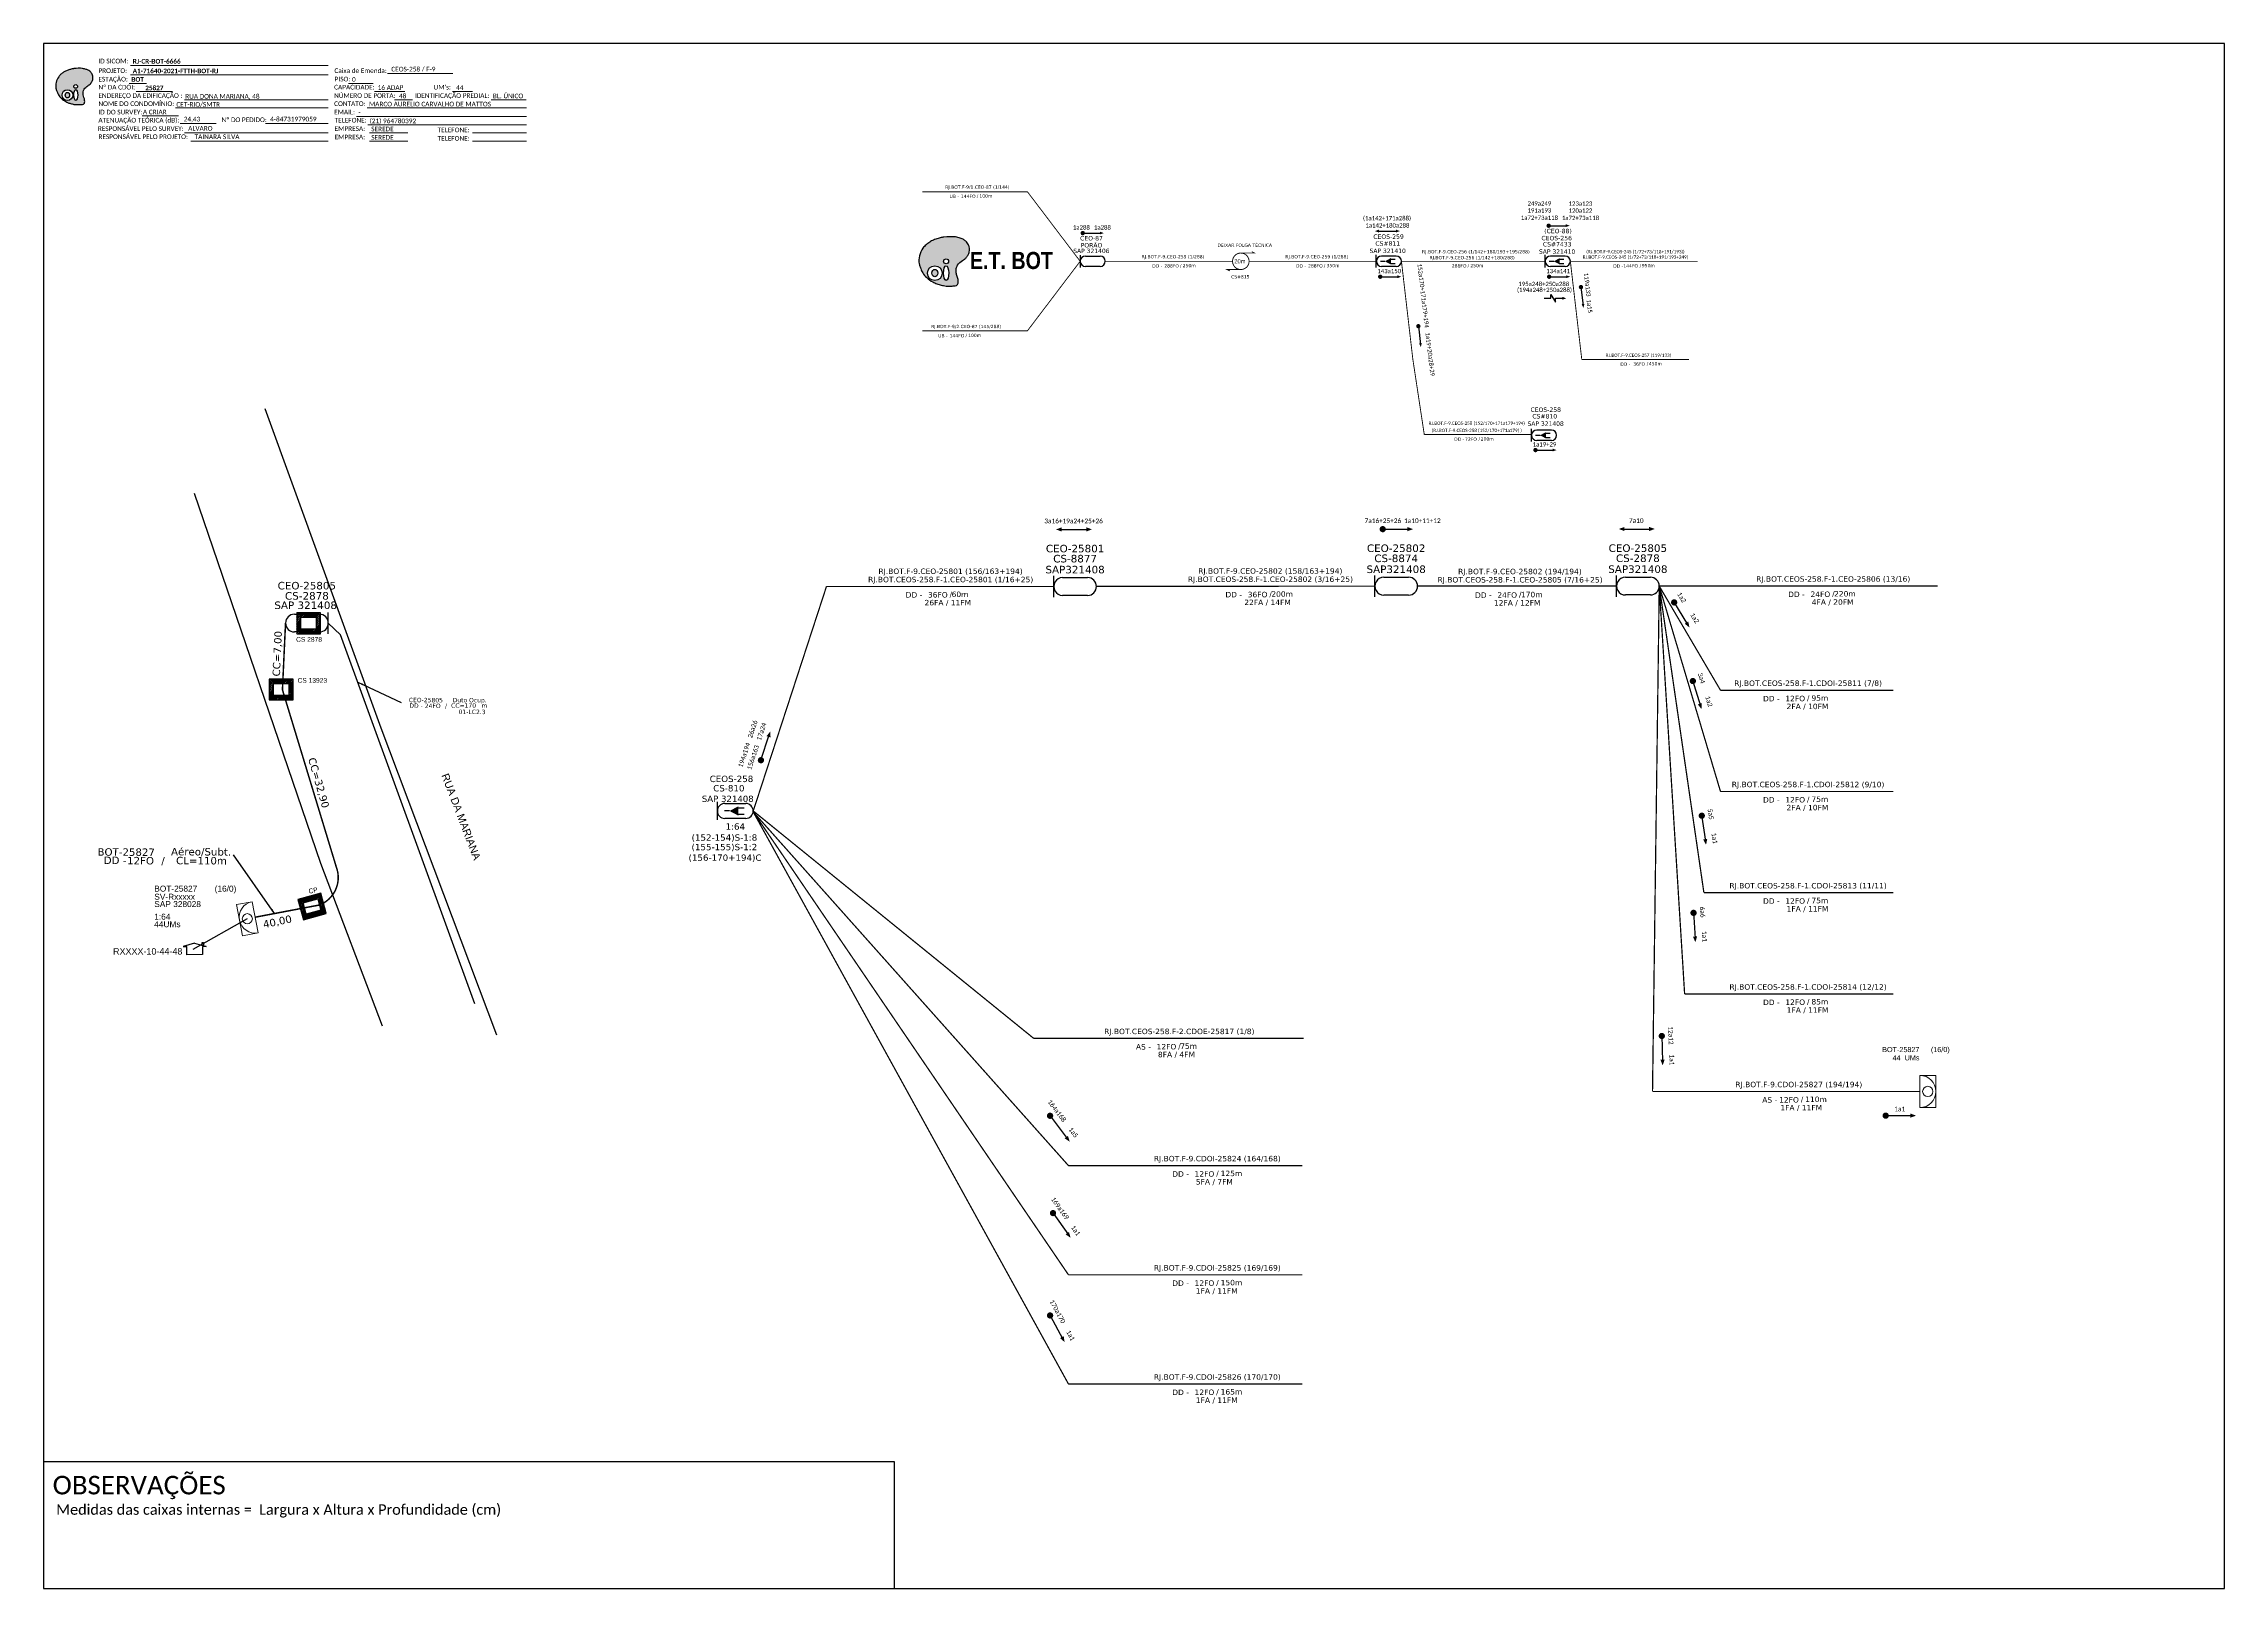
# Model space of a CAD drawing. Extents: x 848 to 2600, y 705 to 1299.
# Drawn here: x 848 to 1687, y 705 to 1299 of the extents above; entities that cross this region are included whole.
import ezdxf
from ezdxf.enums import TextEntityAlignment as Align

# ---------------------------------------------------------------- set-up
doc = ezdxf.new("R2010")
doc.units = 0
for name, color, linetype in [('10.1-Caixas Subterrâneas', 5, 'Continuous'), ('20.4-CEOS', 1, 'Continuous'), ('20.5-CABO AÉREO', 1, 'Continuous'), ('20.5-CEO', 1, 'Continuous'), ('30.4-Selo', 7, 'Continuous'), ('CABO OPTICO EXISTENTE', 5, 'Continuous'), ('CAP a instalar', 1, 'Continuous'), ('CD de instalação futura', 8, 'Continuous'), ('celulas gpon', 7, 'Continuous'), ('E.T.', 7, 'Continuous'), ('label_cabos', 7, 'Continuous'), ('Legenda', 1, 'Continuous'), ('QUADRA', 7, 'Continuous'), ('SETA', 7, 'Continuous'), ('surveys legendas', 7, 'Continuous')]:
    doc.layers.add(name, color=color, linetype=linetype)
for name, color, linetype, lineweight in [("20.0-LEGENDA DOS CDO'S", 1, 'Continuous', 0), ('20.1-CDO_INTERIOR', 1, 'Continuous', 0), ('40.1-ETIQUETAS', 1, 'Continuous', 20), ('Segmento Logradouro Texto', 7, 'Continuous', 0)]:
    doc.layers.add(name, color=color, linetype=linetype, lineweight=lineweight)
doc.layers.add('DROP DE CLIENTE', color=140, linetype='Continuous', plot=False)
doc.layers.add('EXTRA', color=50, linetype='Continuous', plot=False)
doc.styles.add('ARIAL', font='arial.ttf')
doc.styles.add('DIGICADE', font='arial.ttf')
doc.styles.add('siredit', font='verdana.ttf')
doc.styles.get("Standard").update_dxf_attribs({"font": 'arial.ttf'})
doc.styles.add('SWISS BIT', font='swisscb.ttf')
doc.styles.add('WMF-Calibri0', font='calibri.ttf')
doc.styles.add('WMF-Calibri1', font='calibrib.ttf')
doc.linetypes.add('FENCELINE1', pattern='A,0.25,-0.1,[133,ltypeshp.shx,S=0.1,R=0,X=-0.1,Y=0],-0.1,1', length=1.45)
doc.dimstyles.new('CC', dxfattribs={"dimtxt": 1, "dimasz": 2, "dimexe": 0.18, "dimexo": 0.0625, "dimgap": 0.09, "dimtad": 0, "dimdec": 0, "dimrnd": 1, "dimzin": 0, "dimdsep": 46, "dimtxsty": 'siredit', "dimblk": 'NONE', "dimcen": 0, "dimse1": 1, "dimse2": 1, "dimsd1": 1, "dimsd2": 1, "dimclrt": 7, "dimadec": 0, "dimazin": 0, "dimtfac": 1, "dimtdec": 0, "dimtofl": 0, "dimtmove": 0, "dimatfit": 3, "dimfxl": 0, "dimtolj": 1, "dimtzin": 0, "dimarcsym": 0})

# ---------------------------------------------------------------- blocks, each defined once
blk = doc.blocks.new('SURVEY_SURVEY')
for p, q in [((0, 0.0000152), (-0.0000151, 0.0000108)), ((-0.0000151, 0.0000108), (-0.0000104, 0.0000108)), ((-0.0000103, 0), (-0.0000103, 0.0000108)), ((0.0000103, 0), (-0.0000103, 0)), ((0, 0.0000152), (0.0000151, 0.0000108)), ((0.0000101, 0.0000159), (0.0000117, 0.0000159)), ((0.0000101, 0.0000123), (0.0000101, 0.0000159)), ((0.0000151, 0.0000108), (0.0000103, 0.0000108)), ((0.0000103, 0.0000108), (0.0000103, 0)), ((0.0000117, 0.0000159), (0.0000117, 0.0000119))]:
    blk.add_line(p, q)
blk = doc.blocks.new('*X58')
at = {"color": 0, "linetype": 'Continuous'}
for p, q in [((-1.25, 0.34099), (-0.49099, 1.1)), ((-1.25, 0.517767), (-0.667767, 1.1)), ((-1.25, 0.694544), (-0.844544, 1.1)), ((-1.25, 0.87132), (-1.02132, 1.1)), ((-1.25, 1.048097), (-1.198097, 1.1)), ((-1.25, 0.164214), (-0.8035, 0.610714)), ((-1.25, -0.012563), (-0.8035, 0.433937)), ((-1.25, -0.18934), (-0.8035, 0.25716)), ((-1.25, -0.366117), (-0.8035, 0.080383)), ((-0.789214, 0.625), (-0.314214, 1.1)), ((-0.612437, 0.625), (-0.137437, 1.1)), ((-0.43566, 0.625), (0.03934, 1.1)), ((-0.258883, 0.625), (0.216117, 1.1)), ((-0.082107, 0.625), (0.392893, 1.1)), ((0.09467, 0.625), (0.56967, 1.1)), ((0.271447, 0.625), (0.746447, 1.1)), ((0.448223, 0.625), (0.923223, 1.1)), ((0.625, 0.625), (1.1, 1.1)), ((0.801777, 0.625), (1.25, 1.073223)), ((0.8035, 0.449947), (1.25, 0.896447)), ((0.8035, 0.27317), (1.25, 0.71967)), ((0.8035, 0.096393), (1.25, 0.542893)), ((0.8035, -0.080383), (1.25, 0.366117)), ((0.8035, -0.25716), (1.25, 0.18934)), ((0.8035, -0.433937), (1.25, 0.012563)), ((-1.25, -0.542893), (-0.8035, -0.096393)), ((-1.25, -0.71967), (-0.8035, -0.27317)), ((-1.25, -0.896447), (-0.8035, -0.449947)), ((-1.25, -1.073223), (-0.801777, -0.625)), ((-1.1, -1.1), (-0.625, -0.625)), ((-0.923223, -1.1), (-0.448223, -0.625)), ((-0.746447, -1.1), (-0.271447, -0.625)), ((-0.56967, -1.1), (-0.09467, -0.625)), ((-0.392893, -1.1), (0.082107, -0.625)), ((-0.216117, -1.1), (0.258883, -0.625)), ((-0.03934, -1.1), (0.43566, -0.625)), ((0.137437, -1.1), (0.612437, -0.625)), ((0.314214, -1.1), (0.789214, -0.625)), ((0.49099, -1.1), (1.25, -0.34099)), ((0.667767, -1.1), (1.25, -0.517767)), ((0.8035, -0.610714), (1.25, -0.164214)), ((0.844544, -1.1), (1.25, -0.694544)), ((1.02132, -1.1), (1.25, -0.87132)), ((1.198097, -1.1), (1.25, -1.048097))]:
    blk.add_line(p, q, dxfattribs=at)
blk = doc.blocks.new('MANHOLE_MQ')
at = {"color": 0, "linetype": 'Continuous'}
for p, q in [((0.0000062, 0.0000057), (-0.0000063, 0.0000057)), ((-0.0000063, 0.0000057), (-0.0000063, -0.0000053)), ((-0.000004, 0.0000033), (0.000004, 0.0000033)), ((-0.000004, -0.0000029), (-0.000004, 0.0000033)), ((0.000004, 0.0000033), (0.000004, -0.0000029)), ((0.0000062, -0.0000053), (0.0000062, 0.0000057)), ((-0.0000063, -0.0000053), (0.0000062, -0.0000053)), ((0.000004, -0.0000029), (-0.000004, -0.0000029)), ((0.000004, -0.0000029), (0.000004, -0.0000029))]:
    blk.add_line(p, q, dxfattribs=at)
at = {"color": 0, "linetype": 'Continuous', "xscale": 5e-06, "yscale": 5e-06, "zscale": 1e-05}
blk.add_blockref('*X58', (0, 0.0000002), dxfattribs=at)
blk = doc.blocks.new('CDOI_INT')
at = {"layer": '20.1-CDO_INTERIOR', "color": 0, "lineweight": 18}
blk.add_lwpolyline([(4.25, -4.25), (4.25, 4.25), (0, 4.25), (0, -4.25)], close=True, dxfattribs=at)
blk.add_circle((2.12, 0), 1.36, dxfattribs=at)
blk.add_arc((0, 0), 4.25, 270, 90, dxfattribs=at)
at = {"layer": "20.0-LEGENDA DOS CDO'S", "color": 0, "style": 'ARIAL'}
for tag, p in [('CDO_N', (-0.08, 10.38)), ('SPLITER_1', (21.18, 10.38)), ('SAP', (-0.08, 6.23)), ('SURVEY', (-0.08, 8.2)), ('SPLITER_2', (21.19, 8.68)), ('1:XX', (5.94, -2.22)), ('UMS', (5.94, -4.24))]:
    blk.add_attdef(tag, p, '', height=1.36, dxfattribs=at)
blk.add_attdef('FIBRAS_UTILIZADAS', text='', height=1.36, dxfattribs=at).set_placement((15.34, 10.38), align=Align.CENTER)
blk = doc.blocks.new('ETIQUETA_RS5F')
at = {"layer": '40.1-ETIQUETAS', "color": 0, "style": 'siredit'}
blk.add_text('/', height=1.5, dxfattribs=at).set_placement((1.58, -1.95), align=Align.MIDDLE_RIGHT)
for tag, p in [('ETIQUETA_R_SECUNDARIA', (1.21, 2.1)), ('ETIQUETA_R_PRIMARIA', (1.21, 4.1)), ('F_ATIVAS/F_MORTAS', (1.14, -4.24))]:
    blk.add_attdef(tag, text='', height=1.5, dxfattribs=at).set_placement(p, align=Align.MIDDLE_CENTER)
for tag, p in [('TIPO_CABO', (-6.58, -2.12)), ('CAP_CABO', (0.4, -2.09))]:
    blk.add_attdef(tag, text='', height=1.5, dxfattribs=at).set_placement(p, align=Align.MIDDLE_RIGHT)
blk.add_attdef('METROS', text='', height=1.5, dxfattribs=at).set_placement((2.14, -1.95), align=Align.MIDDLE_LEFT)
for tag, p in [('FUSÃO_1', (0.85, -8.39)), ('FUSÃO_2', (0.85, -10.6)), ('FUSÃO_3', (0.85, -12.93)), ('FUSÃO_4', (0.85, -15.14)), ('FUSÃO_5', (0.85, -17.16))]:
    blk.add_attdef(tag, text='', height=1.5, dxfattribs=at).set_placement(p, align=Align.CENTER)
blk = doc.blocks.new('OI')
h = blk.add_hatch(color=40)
edge = h.paths.add_edge_path()
edge.add_spline(control_points=[(4.35, -0.67), (3.92, -0.99), (3.26, -1.5), (2.81, -2.59), (2.9, -3.5), (3.06, -4.27), (3.31, -4.85), (3.37, -5.39), (3.4, -5.88), (3.2, -6.4), (2.54, -6.61), (1.65, -6.63), (0.55, -6.67), (-0.56, -6.42), (-1.61, -6.14), (-2.77, -5.61), (-3.92, -4.77), (-4.89, -3.7), (-5.34, -2.65), (-5.6, -1.94), (-5.85, -0.96), (-5.71, 0.47), (-5.1, 2.02), (-4.14, 3.02), (-3.3, 3.61), (-2.37, 4.16), (-1.36, 4.44), (-0.56, 4.7), (0.79, 4.85), (2.24, 4.97), (3.79, 4.57), (4.67, 4.21), (5.44, 3.65), (5.76, 2.99), (6.03, 2.21), (6.01, 1.46), (5.72, 0.64), (5.31, 0.08), (4.88, -0.38), (4.51, -0.55), (4.35, -0.67)], knot_values=[0, 0, 0, 0, 1.60434, 2.417191, 3.427595, 4.282808, 4.776746, 5.304182, 5.888771, 6.258406, 6.858137, 7.79129, 8.986195, 10.124242, 11.187857, 12.242908, 13.953784, 15.414161, 16.515391, 17.349188, 17.675853, 19.552021, 21.515531, 22.568638, 23.63245, 24.621084, 25.782718, 26.745347, 27.142653, 29.870543, 31.004649, 31.921532, 32.709589, 33.801391, 34.042471, 35.192333, 35.971461, 36.628871, 37.254359, 37.836911, 37.836911, 37.836911, 37.836911], degree=3, periodic=0)
h.paths.add_polyline_path([(1.13, -0.87, -1), (-0.04, -0.87, -1)], flags=16)
edge = h.paths.add_edge_path(flags=16)
edge.add_ellipse((0.56, -3.59), major_axis=(-0.02, 1.71), ratio=0.361305, start_angle=0, end_angle=360)
h.paths.add_polyline_path([(-0.36, -3.62, -1), (-3.8, -3.62, -1)], flags=16)
edge = h.paths.add_edge_path(flags=0)
edge.add_ellipse((-2.08, -3.62), major_axis=(0, 0.885), ratio=0.758294, start_angle=0, end_angle=360)
at = {"color": 40}
for centre, radius in [((-2.08, -3.62), 1.72), ((0.54, -0.87), 0.587)]:
    blk.add_circle(centre, radius, dxfattribs=at)
blk.add_ellipse((-2.08, -3.62), major_axis=(0, 0.885), ratio=0.758294, start_param=-3.141592653589792, end_param=3.141592653589792, dxfattribs=at)
blk.add_ellipse((0.56, -3.59), major_axis=(-0.02, 1.71), ratio=0.361305, dxfattribs=at)
at = {"color": 40, "start_tangent": (-0.800898, -0.598801), "end_tangent": (-0.800898, -0.598801)}
blk.add_spline([(4.35, -0.67), (3.2, -1.78), (2.9, -2.54), (2.92, -3.55), (3.12, -4.38), (3.28, -4.85), (3.37, -5.37), (3.35, -5.95), (3.2, -6.29), (2.66, -6.55), (1.73, -6.63), (0.54, -6.62), (-0.58, -6.41), (-1.6, -6.11), (-2.56, -5.67), (-3.95, -4.67), (-4.89, -3.56), (-5.37, -2.56), (-5.64, -1.78), (-5.72, -1.46), (-5.63, 0.42), (-4.84, 2.22), (-4.13, 2.99), (-3.27, 3.62), (-2.4, 4.09), (-1.3, 4.47), (-0.37, 4.72), (0.02, 4.77), (2.75, 4.8), (3.85, 4.53), (4.69, 4.16), (5.31, 3.68), (5.85, 2.73), (5.93, 2.5), (5.94, 1.35), (5.67, 0.62), (5.29, 0.08), (4.84, -0.36), (4.35, -0.67)], degree=3, dxfattribs=at)
blk = doc.blocks.new('LEGENDA DOS CABOS')
at = {"layer": 'EXTRA', "color": 0, "style": 'siredit'}
for tag, p in [('ID', (4.6, 0.97)), ('XX', (9.03, 0.97))]:
    blk.add_attdef(tag, text='', height=0.48, rotation=359.69, dxfattribs=at).set_placement(p, align=Align.MIDDLE_CENTER)
at = {"layer": 'Legenda', "color": 0, "style": 'siredit'}
for tag, p in [('TIPO_CABO', (1.31, 0)), ('CABO', (4.69, -0.05)), ('/', (6.81, -0.05)), ('METROS', (10.03, -0.05))]:
    blk.add_attdef(tag, text='', height=0.8, rotation=359.69, dxfattribs=at).set_placement(p, align=Align.MIDDLE_CENTER)
blk = doc.blocks.new('_None')
blk = doc.blocks.new('CEOS_UN_SC')
at = {"layer": '20.4-CEOS', "color": 0}
for p, q in [((-9.11, 2.39), (-2.39, 2.39)), ((-2.39, -2.39), (-9.11, -2.39))]:
    blk.add_line(p, q, dxfattribs=at)
for points in [[(-11.5, -2.89), (-11.5, 2.89)], [(-7.6, 0), (-9.22, 0)], [(-4.96, 0.95), (-2.92, 0.95)], [(-4.96, -1.04), (-2.92, -1.04)]]:
    blk.add_lwpolyline(points, dxfattribs=at)
blk.add_lwpolyline([(-7.6, 0, 0, 2.95, 0), (-4.83, 0, 2.95, 2.95, 0)], format="xyseb", dxfattribs=at)
for centre, start, end in [((-9.11, 0), 90, 270), ((-2.39, 0), 270, 90)]:
    blk.add_arc(centre, 2.39, start, end, dxfattribs=at)
at = {"layer": '20.4-CEOS', "color": 7, "style": 'siredit'}
for tag, height, p in [('LOCAL?', 2.03, (-5.75, 7.27)), ('NOME?', 2.03, (-5.75, 10.27)), ('TIPO?', 2, (-8.17, 3.89))]:
    blk.add_attdef(tag, text='', height=height, dxfattribs=at).set_placement(p, align=Align.MIDDLE_CENTER)
for tag, p in [('RACIO_SPLITAGEM', (-5.75, -3.97)), ('FIBRAS_RESERVA', (-5.75, -7.51))]:
    blk.add_attdef(tag, text='', height=2.03, dxfattribs=at).set_placement(p, align=Align.TOP_CENTER)
blk = doc.blocks.new('Inst CB DT OCUP CFOA-SM-DD-G-24')
at = {"layer": 'label_cabos', "color": 0, "style": 'siredit'}
for tag, flags, p in [('ID_ATIVIDADE', 3, (1.31, 2.67)), ('FATOR', 1, (11.56, 2.55))]:
    blk.add_attdef(tag, text='', height=1, rotation=359.69, dxfattribs=dict(at, flags=flags)).set_placement(p, align=Align.MIDDLE_CENTER)
for tag, p in [('TIPO_CABO', (1.11, 0)), ('DESTINO_CABO', (3.13, 1.26)), ('CABO', (4.69, -0.05)), ('/', (7.71, -0.05)), ('LANCE', (10.41, 0.02)), ('TIPO_CABO', (13.11, 1.24)), ('UND', (16.46, 0)), ('FID', (13.65, -1.41))]:
    blk.add_attdef(tag, text='', height=1, rotation=359.69, dxfattribs=at).set_placement(p, align=Align.MIDDLE_CENTER)
blk.add_attdef('QTDE', (11.93, -0.45), '', height=1, rotation=359.69, dxfattribs=at)

msp = doc.modelspace()

# ---------------------------------------------------------------- linework, layer by layer
msp.add_lwpolyline([(847.98, 705.02), (1686.54, 705.02), (1686.54, 1299.02), (847.98, 1299.02), (847.98, 705.02)])
at = {"color": 7, "lineweight": 0}
for points in [[(880.93, 1283.7), (887.48, 1283.7)], [(881.45, 1290.67), (957.42, 1290.67)], [(881.45, 1286.98), (957.42, 1286.98)], [(965.22, 1283.75), (974.7, 1283.75)], [(980.26, 1287.47), (1005.39, 1287.47)], [(883.59, 1280.63), (897.54, 1280.63)], [(902.16, 1277.4), (957.42, 1277.4)], [(975.27, 1280.63), (986.88, 1280.63)], [(982.85, 1277.4), (989.8, 1277.4)], [(1005.21, 1280.63), (1012.87, 1280.63)], [(1020.02, 1277.4), (1033.58, 1277.4)], [(885.91, 1271.22), (899.86, 1271.22)], [(898.75, 1274.28), (957.42, 1274.28)], [(900.45, 1268.25), (914.39, 1268.25)], [(933.28, 1268.26), (957.43, 1268.26)], [(968.34, 1271.05), (1033.61, 1271.05)], [(972.38, 1274.28), (1033.61, 1274.28)], [(972.63, 1267.81), (1033.61, 1267.81)], [(902.16, 1264.7), (957.42, 1264.7)], [(904.65, 1261.46), (957.42, 1261.46)], [(973.24, 1264.7), (988.04, 1264.7)], [(973.24, 1261.46), (988.04, 1261.46)], [(1012.84, 1264.7), (1033.61, 1264.7)], [(1012.84, 1261.46), (1033.61, 1261.46)]]:
    msp.add_lwpolyline(points, dxfattribs=at)
at = {"color": 0}
for points, const_width in [([(1247.14, 1226.16, 1), (1247.97, 1226.16, 1)], 0.832), ([(1426.29, 1229.01, 1), (1427.13, 1229.01, 1)], 0.832), ([(1308.33, 1218.5, 1.000012), (1308.33, 1212.15, 0.999978)], 0.353), ([(1361.53, 1209.38, 1), (1362.36, 1209.38, 1)], 0.832), ([(1439.09, 1205.83, 1), (1439.18, 1205, 1)], 0.832), ([(1376.55, 1190.78, 1), (1376.65, 1189.96, 1)], 0.832), ([(1421.22, 1142.73, 1), (1422.05, 1142.73, 1)], 0.832), ([(1362.32, 1112.32, 1), (1363.51, 1112.32, 1)], 1.2), ([(1474.65, 1084.66, 1), (1475.28, 1083.64, 1)], 1.2), ([(1482, 1054.49, 1), (1482.34, 1053.34, 1)], 1.2), ([(1123.62, 1022.9, 1), (1123.99, 1024.04, 1)], 1.2), ([(1485.5, 1002.73, 1), (1485.67, 1001.54, 1)], 1.2), ([(1482.38, 965.38, 1), (1482.46, 964.18, 1)], 1.2), ([(1234.63, 887.22, 1), (1235.36, 886.27, 1)], 1.2), ([(1235.77, 849.83, 1), (1236.46, 848.85, 1)], 1.2), ([(1234.71, 810.5, 1), (1235.28, 809.44, 1)], 1.2)]:
    msp.add_lwpolyline(points, format="xyb", close=True, dxfattribs=dict(at, const_width=const_width))
at = {"color": 0, "const_width": 0.331}
for points in [[(1308.33, 1218.5), (1313.62, 1218.5), (1312.57, 1219.03)], [(1308.33, 1212.15), (1303.04, 1212.15), (1304.1, 1211.62)]]:
    msp.add_lwpolyline(points, dxfattribs=at)
at = {"color": 7}
for points, const_width in [([(1426.48, 1209.38, 1), (1427.31, 1209.38, 1)], 0.832), ([(1555.71, 886.8, 1), (1556.91, 886.8, 1)], 1.2)]:
    msp.add_lwpolyline(points, format="xyb", close=True, dxfattribs=dict(at, const_width=const_width))
at = {"color": 0}
msp.add_lwpolyline([(1427.57, 1201.09), (1427.57, 1202.56), (1429.33, 1199.62), (1429.33, 1201.09)], dxfattribs=at)
at = {"const_width": 1.2}
msp.add_lwpolyline([(1470.19, 918.03, 1), (1470.23, 916.83, 1)], format="xyb", close=True, dxfattribs=at)
at = {"color": 7}
for points in [[(848.05, 753.78), (1175.01, 753.78)], [(1175.01, 753.78), (1175.01, 705.02)]]:
    msp.add_lwpolyline(points, dxfattribs=at)
at = {"layer": '20.1-CDO_INTERIOR', "color": 1, "lineweight": 18}
msp.add_lwpolyline([(924.46, 956), (922.19, 967.94), (928.16, 969.07), (930.43, 957.13)], close=True, dxfattribs=at)
msp.add_circle((926.31, 962.53), 1.94, dxfattribs=at)
msp.add_arc((929.3, 963.1), 6.08, 100.78234, 280.78234, dxfattribs=at)
at = {"layer": '20.4-CEOS', "color": 5}
for p, q in [((1368.09, 1217.33), (1362.46, 1217.33)), ((1433.04, 1217.33), (1427.4, 1217.33)), ((1368.09, 1213.31), (1362.46, 1213.31)), ((1433.04, 1213.31), (1427.4, 1213.31)), ((1427.77, 1150.42), (1422.13, 1150.42)), ((1427.77, 1146.4), (1422.13, 1146.4))]:
    msp.add_line(p, q, dxfattribs=at)
for points in [[(1360.44, 1212.9), (1360.44, 1217.75)], [(1365.94, 1216.12), (1367.65, 1216.12)], [(1365.94, 1216.12), (1367.65, 1216.12)], [(1425.39, 1212.9), (1425.39, 1217.75)], [(1430.89, 1216.12), (1432.6, 1216.12)], [(1430.89, 1216.12), (1432.6, 1216.12)], [(1362.01, 1215.32), (1363.72, 1215.32)], [(1362.01, 1215.32), (1363.72, 1215.32)], [(1365.94, 1214.45), (1367.65, 1214.45)], [(1365.94, 1214.45), (1367.65, 1214.45)], [(1426.95, 1215.32), (1428.67, 1215.32)], [(1426.95, 1215.32), (1428.67, 1215.32)], [(1430.89, 1214.45), (1432.6, 1214.45)], [(1430.89, 1214.45), (1432.6, 1214.45)], [(1420.12, 1145.99), (1420.12, 1150.84)], [(1425.62, 1149.21), (1427.33, 1149.21)], [(1421.68, 1148.41), (1423.39, 1148.41)], [(1425.62, 1147.54), (1427.33, 1147.54)]]:
    msp.add_lwpolyline(points, dxfattribs=at)
for points in [[(1363.72, 1215.32, 0, 2.48, 0), (1366.05, 1215.32, 2.48, 2.48, 0)], [(1363.72, 1215.32, 0, 2.48, 0), (1366.05, 1215.32, 2.48, 2.48, 0)], [(1428.67, 1215.32, 0, 2.48, 0), (1430.99, 1215.32, 2.48, 2.48, 0)], [(1428.67, 1215.32, 0, 2.48, 0), (1430.99, 1215.32, 2.48, 2.48, 0)], [(1423.39, 1148.41, 0, 2.48, 0), (1425.72, 1148.41, 2.48, 2.48, 0)]]:
    msp.add_lwpolyline(points, format="xyseb", dxfattribs=at)
for centre, start, end in [((1362.46, 1215.32), 90, 270), ((1368.09, 1215.32), 270, 90), ((1427.4, 1215.32), 90, 270), ((1433.04, 1215.32), 270, 90), ((1422.13, 1148.41), 90, 270), ((1427.77, 1148.41), 270, 90)]:
    msp.add_arc(centre, 2.01, start, end, dxfattribs=at)
at = {"layer": '20.5-CABO AÉREO', "color": 7, "ltscale": 50, "const_width": 0.336}
for points in [[(1185.9, 1242.06), (1226.28, 1242.06), (1246.56, 1215.32)], [(1185.9, 1188.59), (1226.28, 1188.59), (1246.56, 1215.32)]]:
    msp.add_lwpolyline(points, dxfattribs=at)
at = {"layer": '20.5-CABO AÉREO', "color": 0, "ltscale": 50, "const_width": 0.336}
for points in [[(1256.22, 1215.32), (1305.16, 1215.32)], [(1435.05, 1215.32), (1439.44, 1177.59)], [(1439.44, 1177.59), (1480.7, 1177.59)]]:
    msp.add_lwpolyline(points, dxfattribs=at)
at = {"layer": '20.5-CABO AÉREO', "color": 5, "ltscale": 50, "const_width": 0.336}
for points in [[(1311.51, 1215.32), (1360.44, 1215.32)], [(1370.1, 1215.32), (1425.39, 1215.32)], [(1370.1, 1215.32), (1374.49, 1177.59)], [(1374.49, 1177.59), (1378.88, 1148.68)], [(1378.88, 1148.68), (1420.14, 1148.68)]]:
    msp.add_lwpolyline(points, dxfattribs=at)
at = {"layer": '20.5-CEO', "color": 0}
for p, q in [((1248.56, 1217.33), (1254.19, 1217.33)), ((1254.19, 1213.32), (1248.56, 1213.32))]:
    msp.add_line(p, q, dxfattribs=at)
at = {"layer": '20.5-CEO', "color": 5}
for p, q in [((944.42, 1079.62), (954.02, 1079.62)), ((954.02, 1072.78), (944.42, 1072.78))]:
    msp.add_line(p, q, dxfattribs=at)
at = {"layer": '20.5-CEO', "color": 0}
msp.add_lwpolyline([(1246.56, 1217.74), (1246.56, 1212.9)], dxfattribs=at)
at = {"layer": '20.5-CEO', "color": 5}
msp.add_lwpolyline([(957.44, 1072.07), (957.44, 1080.33)], dxfattribs=at)
at = {"layer": '20.5-CEO', "color": 0}
for centre, start, end in [((1248.56, 1215.32), 90, 270), ((1254.19, 1215.32), 270, 90)]:
    msp.add_arc(centre, 2.01, start, end, dxfattribs=at)
at = {"layer": '20.5-CEO', "color": 5}
for centre, start, end in [((944.42, 1076.2), 90, 270), ((954.02, 1076.2), 270, 90)]:
    msp.add_arc(centre, 3.42, start, end, dxfattribs=at)
at = {"layer": '40.1-ETIQUETAS', "color": 7, "const_width": 0.336}
msp.add_lwpolyline([(1435.05, 1215.32), (1483.97, 1215.32)], dxfattribs=at)
at = {"layer": 'CAP a instalar', "color": 0, "linetype": 'Continuous'}
for p, q in [((1236.4, 1086.14), (1236.4, 1094.39)), ((1239.81, 1093.68), (1249.4, 1093.69)), ((1249.4, 1086.85), (1239.82, 1086.85))]:
    msp.add_line(p, q, dxfattribs=at)
at = {"layer": 'CAP a instalar', "color": 5, "linetype": 'Continuous'}
for p, q in [((1359.86, 1086.27), (1359.86, 1094.51)), ((1363.28, 1093.81), (1372.86, 1093.81)), ((1452.8, 1086.31), (1452.8, 1094.55)), ((1456.22, 1093.85), (1465.81, 1093.85)), ((1372.87, 1086.98), (1363.28, 1086.97)), ((1465.81, 1087.01), (1456.22, 1087.01))]:
    msp.add_line(p, q, dxfattribs=at)
at = {"layer": 'CAP a instalar', "color": 5, "linetype": 'FENCELINE1', "ltscale": 6, "const_width": 0.48}
for points in [[(1120.85, 1003.96), (1149, 1090.26)], [(1149, 1090.26), (1236.4, 1090.26)], [(1252.82, 1090.37), (1359.86, 1090.39)], [(1376.29, 1090.43), (1452.8, 1090.43)]]:
    msp.add_lwpolyline(points, dxfattribs=at)
at = {"layer": 'CAP a instalar', "color": 1, "linetype": 'FENCELINE1', "ltscale": 6, "const_width": 0.48}
for points in [[(1466.64, 896.09), (1469.23, 1090.43)], [(1466.64, 896.09), (1569.4, 896.09)]]:
    msp.add_lwpolyline(points, dxfattribs=at)
at = {"layer": 'CAP a instalar', "color": 0, "linetype": 'FENCELINE1', "ltscale": 6, "const_width": 0.48}
for points in [[(1469.23, 1090.47), (1576.26, 1090.5)], [(1469.23, 1090.43), (1492.78, 1050.39)], [(1469.23, 1090.43), (1492.78, 1011.46)], [(1469.23, 1090.43), (1486.4, 972.53)], [(1478.99, 933.6), (1469.23, 1090.43)], [(1492.78, 1050.39), (1559.19, 1050.39)], [(1492.78, 1011.46), (1559.19, 1011.46)], [(1120.83, 1003.62), (1242.06, 783.61)], [(1242.06, 825.6), (1120.83, 1003.62)], [(1242.06, 867.59), (1120.83, 1003.62)], [(1228.7, 916.51), (1120.85, 1003.96)], [(1486.4, 972.53), (1559.19, 972.53)], [(1478.99, 933.6), (1559.19, 933.6)], [(1228.7, 916.51), (1332.52, 916.51)], [(1242.06, 867.59), (1332.02, 867.59)], [(1242.06, 825.6), (1332.02, 825.6)], [(1242.06, 783.61), (1332.02, 783.61)]]:
    msp.add_lwpolyline(points, dxfattribs=at)
at = {"layer": 'CAP a instalar', "color": 1, "const_width": 0.572}
for points in [[(941, 1076.2), (939.81, 1050.56), (960.99, 980.87)], [(954.13, 967.82), (929.3, 963.1)]]:
    msp.add_lwpolyline(points, dxfattribs=at)
at = {"layer": 'CAP a instalar', "color": 7, "ltscale": 5}
msp.add_lwpolyline([(1013.83, 929.79), (962.18, 1071.74), (957.44, 1076.2)], dxfattribs=at)
at = {"layer": 'CAP a instalar', "color": 1, "const_width": 0.572}
msp.add_lwpolyline([(954.14, 967.83, 0.368095), (960.99, 980.87, 1.498848)], format="xyb", dxfattribs=at)
at = {"layer": 'CAP a instalar', "color": 0, "linetype": 'Continuous'}
for centre, start_param, end_param in [((1239.81, 1090.27), 6.283185, 9.424778), ((1249.4, 1090.27), 3.141593, 6.283185)]:
    msp.add_ellipse(centre, major_axis=(0, 3.42), ratio=1, start_param=start_param, end_param=end_param, dxfattribs=at)
at = {"layer": 'CAP a instalar', "color": 5, "linetype": 'Continuous'}
for centre, start_param, end_param in [((1363.28, 1090.39), 6.283185, 9.424778), ((1372.87, 1090.4), 3.141593, 6.283185), ((1456.22, 1090.43), 6.283185, 9.424778), ((1465.81, 1090.43), 3.141593, 6.283185)]:
    msp.add_ellipse(centre, major_axis=(0, 3.42), ratio=1, start_param=start_param, end_param=end_param, dxfattribs=at)
at = {"layer": 'DROP DE CLIENTE'}
msp.add_lwpolyline([(926.31, 962.53), (905.4, 950.64)], dxfattribs=at)
at = {"layer": 'QUADRA', "color": 4}
for points in [[(933.1, 1158.74), (977.62, 1035.87), (977.62, 1035.87), (1022.09, 917.88)], [(933.1, 1158.74), (977.62, 1035.87), (977.62, 1035.87), (1022.09, 917.88)], [(978.23, 921.24), (954.54, 983.76), (905.96, 1126.08)], [(978.23, 921.24), (954.54, 983.76), (905.96, 1126.08)]]:
    msp.add_lwpolyline(points, dxfattribs=at)
at = {"layer": 'SETA', "color": 0}
for points in [[(1247.55, 1226.16), (1254.7, 1226.16)], [(1361.41, 1226.93), (1368.56, 1226.93)], [(1426.71, 1229.01), (1433.86, 1229.01)], [(1361.95, 1209.38), (1369.09, 1209.38)], [(1426.89, 1209.38), (1434.04, 1209.38)], [(1424.92, 1201.09), (1427.57, 1201.09)], [(1429.33, 1201.09), (1431.99, 1201.09)], [(1439.14, 1205.41), (1439.96, 1198.31)], [(1376.6, 1190.37), (1377.42, 1183.27)], [(1421.64, 1142.73), (1428.79, 1142.73)], [(1239.45, 1112.21), (1249.76, 1112.21)], [(1362.92, 1112.32), (1373.22, 1112.32)], [(1455.86, 1112.38), (1466.16, 1112.38)], [(1474.76, 1084.48), (1480.12, 1075.67)], [(1482.06, 1054.29), (1485.05, 1044.42)], [(1123.8, 1023.47), (1127.01, 1033.26)], [(1485.53, 1002.52), (1487, 992.31)], [(1482.4, 965.16), (1483.02, 954.87)], [(1235, 886.74), (1241.22, 878.54)], [(1236.12, 849.34), (1242.06, 840.92)], [(1235, 809.97), (1239.91, 800.91)]]:
    msp.add_lwpolyline(points, dxfattribs=at)
at = {"layer": 'SETA'}
msp.add_lwpolyline([(1470.2, 917.81), (1470.49, 907.5)], dxfattribs=at)
at = {"layer": 'SETA', "color": 7}
msp.add_lwpolyline([(1556.31, 886.8), (1566.63, 886.8)], dxfattribs=at)
at = {"layer": 'SETA', "color": 0}
for points in [[(1254.13, 1226.73), (1255.65, 1226.17), (1254.13, 1225.62)], [(1361.41, 1227.48), (1359.89, 1226.93), (1361.41, 1226.38)], [(1367.99, 1227.5), (1369.51, 1226.94), (1367.99, 1226.39)], [(1433.29, 1229.58), (1434.81, 1229.03), (1433.29, 1228.47)], [(1368.52, 1209.94), (1370.04, 1209.39), (1368.52, 1208.84)], [(1433.47, 1209.94), (1434.99, 1209.39), (1433.47, 1208.84)], [(1431.99, 1201.64), (1433.51, 1201.09), (1431.99, 1200.54)], [(1440.45, 1198.95), (1440.08, 1197.37), (1439.35, 1198.82)], [(1377.92, 1183.9), (1377.54, 1182.33), (1376.82, 1183.78)], [(1428.21, 1143.3), (1429.74, 1142.74), (1428.21, 1142.19)], [(1239.45, 1113.01), (1237.26, 1112.21), (1239.45, 1111.41)], [(1248.93, 1113.03), (1251.12, 1112.23), (1248.93, 1111.43)], [(1372.39, 1113.13), (1374.59, 1112.33), (1372.39, 1111.53)], [(1455.86, 1113.17), (1453.66, 1112.38), (1455.86, 1111.58)], [(1465.33, 1113.19), (1467.53, 1112.39), (1465.33, 1111.59)], [(1480.39, 1076.8), (1480.85, 1074.5), (1479.02, 1075.97)], [(1485.59, 1045.45), (1485.46, 1043.11), (1484.06, 1044.98)], [(1125.98, 1032.73), (1127.42, 1034.57), (1127.5, 1032.23)], [(1487.69, 993.24), (1487.22, 990.95), (1486.11, 993.01)], [(1483.79, 955.74), (1483.12, 953.5), (1482.19, 955.65)], [(1241.86, 879.02), (1242.55, 876.79), (1240.59, 878.06)], [(1242.25, 842.07), (1242.87, 839.82), (1240.95, 841.15)], [(1240.23, 802.03), (1240.57, 799.72), (1238.83, 801.27)]]:
    msp.add_solid(points, dxfattribs=at)
at = {"layer": 'SETA'}
msp.add_solid([(1471.28, 908.35), (1470.54, 906.13), (1469.68, 908.31)], dxfattribs=at)
at = {"layer": 'SETA', "color": 7}
msp.add_solid([(1565.8, 887.62), (1568, 886.82), (1565.8, 886.02)], dxfattribs=at)

# ---------------------------------------------------------------- block references
at = {"color": 7, "xscale": 1.213923925163967, "yscale": 1.213923925163967, "zscale": 1.213923925163967, "rotation": 0.1532896023949059}
msp.add_blockref('OI', (859.65, 1283.61), dxfattribs=at)
at = {"color": 0, "lineweight": 0}
ref = msp.add_blockref('Inst CB DT OCUP CFOA-SM-DD-G-24', (989.67, 1044.46), dxfattribs=dict(at, xscale=1.690000000000055, yscale=1.689999999999998, zscale=1.69))
ref.add_attrib('DESTINO_CABO', 'CEO-25805', dxfattribs={"layer": 'label_cabos', "color": 0, "height": 1.69, "rotation": 359.69001, "style": 'siredit'}).set_placement((994.96, 1046.6), align=Align.MIDDLE_CENTER)
ref.add_attrib('TIPO_CABO', 'Duto Ocup.', dxfattribs={"layer": 'label_cabos', "color": 0, "height": 1.69, "rotation": 359.69001, "style": 'siredit'}).set_placement((1011.82, 1046.57), align=Align.MIDDLE_CENTER)
ref.add_attrib('/', '/', dxfattribs={"layer": 'label_cabos', "color": 0, "height": 1.69, "rotation": 359.69001, "style": 'siredit'}).set_placement((1002.71, 1044.38), align=Align.MIDDLE_CENTER)
ref.add_attrib('FID', '01-LC2.3', dxfattribs={"layer": 'label_cabos', "color": 0, "height": 1.69, "rotation": 359.69001, "style": 'siredit'}).set_placement((1012.74, 1042.07), align=Align.MIDDLE_CENTER)
ref.add_attrib('LANCE', 'CC=', dxfattribs={"layer": 'label_cabos', "color": 0, "height": 1.69, "rotation": 359.69001, "style": 'siredit'}).set_placement((1007.26, 1044.5), align=Align.MIDDLE_CENTER)
ref.add_attrib('UND', 'm', dxfattribs={"layer": 'label_cabos', "color": 0, "height": 1.69, "rotation": 359.69001, "style": 'siredit'}).set_placement((1017.5, 1044.47), align=Align.MIDDLE_CENTER)
ref.add_attrib('CABO', '24FO', dxfattribs={"layer": 'label_cabos', "color": 0, "height": 1.69, "rotation": 359.69001, "style": 'siredit'}).set_placement((997.59, 1044.38), align=Align.MIDDLE_CENTER)
ref.add_attrib('TIPO_CABO', 'DD - ', dxfattribs={"layer": 'label_cabos', "color": 0, "height": 1.69, "rotation": 359.69001, "style": 'siredit'}).set_placement((991.55, 1044.46), align=Align.MIDDLE_CENTER)
ref.add_attrib('QTDE', '170', (1009.83, 1043.69), dxfattribs={"layer": 'label_cabos', "color": 0, "height": 1.69, "rotation": 359.69001, "style": 'siredit'})
at = {"layer": '10.1-Caixas Subterrâneas', "color": 30, "yscale": 731672.8378827403, "zscale": 731672.8378827403}
for p, xscale, rotation in [((949.83, 1076.3), 731672.8378827403, 180.0000000000624), ((939.29, 1050.8), 731672.8378827403, 180.0000000000624), ((951.11, 967.35), 731672.8378827401, 195.5255184349642)]:
    msp.add_blockref('MANHOLE_MQ', p, dxfattribs=dict(at, xscale=xscale, rotation=rotation))
at = {"layer": '20.4-CEOS', "color": 5}
ref = msp.add_blockref('CEOS_UN_SC', (1120.85, 1003.96), dxfattribs=dict(at, xscale=1.199999999999989, yscale=1.199999999999989, zscale=1.2))
ref.add_attrib('NOME?', 'CEOS-258', dxfattribs={"color": 7, "height": 2.433, "style": 'siredit'}).set_placement((1112.48, 1016.29), align=Align.MIDDLE_CENTER)
ref.add_attrib('LOCAL?', 'CS-810', dxfattribs={"color": 7, "height": 2.433, "style": 'siredit'}).set_placement((1111.47, 1012.69), align=Align.MIDDLE_CENTER)
ref.add_attrib('TIPO?', 'SAP 321408', dxfattribs={"color": 7, "height": 2.4, "style": 'siredit'}).set_placement((1111.05, 1008.64), align=Align.MIDDLE_CENTER)
ref.add_attrib('RACIO_SPLITAGEM', '1:64', dxfattribs={"color": 7, "height": 2.433, "style": 'siredit'}).set_placement((1113.95, 999.2), align=Align.TOP_CENTER)
ref.add_attrib('FIBRAS_RESERVA', '(152-154)S-1:8', dxfattribs={"color": 7, "height": 2.433, "style": 'siredit'}).set_placement((1109.76, 994.96), align=Align.TOP_CENTER)
at = {"layer": '40.1-ETIQUETAS', "color": 0}
ref = msp.add_blockref('ETIQUETA_RS5F', (1206.05, 1242.08), dxfattribs=dict(at, xscale=0.8400000000000603, yscale=0.8400000000000034, zscale=0.84))
ref.add_attrib('ETIQUETA_R_SECUNDARIA', 'RJ.BOT.F-9/1.CEO-87 (1/144)', dxfattribs={"color": 0, "height": 1.26, "style": 'siredit'}).set_placement((1207.04, 1243.85), align=Align.MIDDLE_CENTER)
ref.add_attrib('TIPO_CABO', 'UB - ', dxfattribs={"color": 0, "height": 1.26, "style": 'siredit'}).set_placement((1200.49, 1240.31), align=Align.MIDDLE_RIGHT)
ref.add_attrib('CAP_CABO', '144FO', dxfattribs={"color": 0, "height": 1.26, "style": 'siredit'}).set_placement((1206.35, 1240.33), align=Align.MIDDLE_RIGHT)
ref.add_attrib('METROS', '100m', dxfattribs={"color": 0, "height": 1.26, "style": 'siredit'}).set_placement((1207.82, 1240.44), align=Align.MIDDLE_LEFT)
ref = msp.add_blockref('ETIQUETA_RS5F', (1201.7, 1188.48), dxfattribs=dict(at, xscale=0.8400000000000603, yscale=0.8400000000000034, zscale=0.84))
ref.add_attrib('ETIQUETA_R_SECUNDARIA', 'RJ.BOT.F-9/2.CEO-87 (145/288)', dxfattribs={"color": 0, "height": 1.26, "style": 'siredit'}).set_placement((1202.69, 1190.25), align=Align.MIDDLE_CENTER)
ref.add_attrib('TIPO_CABO', 'UB - ', dxfattribs={"color": 0, "height": 1.26, "style": 'siredit'}).set_placement((1196.14, 1186.71), align=Align.MIDDLE_RIGHT)
ref.add_attrib('CAP_CABO', '144FO', dxfattribs={"color": 0, "height": 1.26, "style": 'siredit'}).set_placement((1202.01, 1186.72), align=Align.MIDDLE_RIGHT)
ref.add_attrib('METROS', '100m', dxfattribs={"color": 0, "height": 1.26, "style": 'siredit'}).set_placement((1203.47, 1186.84), align=Align.MIDDLE_LEFT)
at = {"layer": 'CAP a instalar', "color": 0, "linetype": 'FENCELINE1', "ltscale": 7}
ref = msp.add_blockref('ETIQUETA_RS5F', (1195.11, 1090.01), dxfattribs=dict(at, xscale=1.399679981999725, yscale=1.399679981999725, zscale=1.399679981999725))
ref.add_attrib('ETIQUETA_R_PRIMARIA', 'RJ.BOT.F-9.CEO-25801 (156/163+194)', dxfattribs={"layer": '40.1-ETIQUETAS', "color": 1, "height": 2.0995, "style": 'siredit'}).set_placement((1196.71, 1096.13), align=Align.MIDDLE_CENTER)
ref.add_attrib('ETIQUETA_R_SECUNDARIA', 'RJ.BOT.CEOS-258.F-1.CEO-25801 (1/16+25)', dxfattribs={"layer": '40.1-ETIQUETAS', "color": 0, "height": 2.0995, "style": 'siredit'}).set_placement((1196.76, 1092.95), align=Align.MIDDLE_CENTER)
ref.add_attrib('TIPO_CABO', 'DD -', dxfattribs={"layer": '40.1-ETIQUETAS', "color": 0, "height": 2.1, "style": 'siredit'}).set_placement((1185.85, 1087.05), align=Align.MIDDLE_RIGHT)
ref.add_attrib('CAP_CABO', '36FO', dxfattribs={"layer": '40.1-ETIQUETAS', "color": 0, "height": 2.1, "style": 'siredit'}).set_placement((1195.62, 1087.08), align=Align.MIDDLE_RIGHT)
ref.add_attrib('METROS', '60m', dxfattribs={"layer": '40.1-ETIQUETAS', "color": 0, "height": 2.1, "style": 'siredit'}).set_placement((1197.12, 1087.27), align=Align.MIDDLE_LEFT)
ref.add_attrib('F_ATIVAS/F_MORTAS', '26FA / 11FM', dxfattribs={"layer": '40.1-ETIQUETAS', "color": 0, "height": 2.0995, "style": 'siredit'}).set_placement((1195.67, 1084.07), align=Align.MIDDLE_CENTER)
ref = msp.add_blockref('ETIQUETA_RS5F', (1318.06, 1090.11), dxfattribs=dict(at, xscale=1.399679981999725, yscale=1.399679981999725, zscale=1.399679981999725))
ref.add_attrib('ETIQUETA_R_PRIMARIA', 'RJ.BOT.F-9.CEO-25802 (158/163+194)', dxfattribs={"layer": '40.1-ETIQUETAS', "height": 2.0995, "style": 'siredit'}).set_placement((1319.66, 1096.24), align=Align.MIDDLE_CENTER)
ref.add_attrib('ETIQUETA_R_SECUNDARIA', 'RJ.BOT.CEOS-258.F-1.CEO-25802 (3/16+25)', dxfattribs={"layer": '40.1-ETIQUETAS', "color": 0, "height": 2.0995, "style": 'siredit'}).set_placement((1319.71, 1093.06), align=Align.MIDDLE_CENTER)
ref.add_attrib('TIPO_CABO', 'DD -', dxfattribs={"layer": '40.1-ETIQUETAS', "color": 0, "height": 2.1, "style": 'siredit'}).set_placement((1308.8, 1087.15), align=Align.MIDDLE_RIGHT)
ref.add_attrib('CAP_CABO', '36FO', dxfattribs={"layer": '40.1-ETIQUETAS', "color": 0, "height": 2.1, "style": 'siredit'}).set_placement((1318.57, 1087.18), align=Align.MIDDLE_RIGHT)
ref.add_attrib('METROS', '200m', dxfattribs={"layer": '40.1-ETIQUETAS', "color": 0, "height": 2.1, "style": 'siredit'}).set_placement((1320.07, 1087.38), align=Align.MIDDLE_LEFT)
ref.add_attrib('F_ATIVAS/F_MORTAS', '22FA / 14FM', dxfattribs={"layer": '40.1-ETIQUETAS', "color": 0, "height": 2.0995, "style": 'siredit'}).set_placement((1318.62, 1084.17), align=Align.MIDDLE_CENTER)
ref = msp.add_blockref('ETIQUETA_RS5F', (1414.04, 1089.92), dxfattribs=dict(at, xscale=1.399679981999725, yscale=1.399679981999725, zscale=1.399679981999725))
ref.add_attrib('ETIQUETA_R_PRIMARIA', 'RJ.BOT.F-9.CEO-25802 (194/194)', dxfattribs={"layer": '30.4-Selo', "color": 1, "linetype": 'ByBlock', "height": 2.0995, "style": 'siredit'}).set_placement((1415.65, 1096.04), align=Align.MIDDLE_CENTER)
ref.add_attrib('ETIQUETA_R_SECUNDARIA', 'RJ.BOT.CEOS-258.F-1.CEO-25805 (7/16+25)', dxfattribs={"layer": '40.1-ETIQUETAS', "color": 0, "height": 2.0995, "style": 'siredit'}).set_placement((1415.7, 1092.86), align=Align.MIDDLE_CENTER)
ref.add_attrib('TIPO_CABO', 'DD -', dxfattribs={"layer": '40.1-ETIQUETAS', "color": 0, "height": 2.1, "style": 'siredit'}).set_placement((1404.78, 1086.96), align=Align.MIDDLE_RIGHT)
ref.add_attrib('CAP_CABO', '24FO', dxfattribs={"layer": '40.1-ETIQUETAS', "color": 0, "height": 2.1, "style": 'siredit'}).set_placement((1414.56, 1086.99), align=Align.MIDDLE_RIGHT)
ref.add_attrib('METROS', '170m', dxfattribs={"layer": '40.1-ETIQUETAS', "color": 0, "height": 2.1, "style": 'siredit'}).set_placement((1416.05, 1087.18), align=Align.MIDDLE_LEFT)
ref.add_attrib('F_ATIVAS/F_MORTAS', '12FA / 12FM', dxfattribs={"layer": '40.1-ETIQUETAS', "color": 0, "height": 2.0995, "style": 'siredit'}).set_placement((1414.61, 1083.98), align=Align.MIDDLE_CENTER)
ref = msp.add_blockref('ETIQUETA_RS5F', (1534.46, 1090.22), dxfattribs=dict(at, xscale=1.399679981999725, yscale=1.399679981999725, zscale=1.399679981999725))
ref.add_attrib('ETIQUETA_R_SECUNDARIA', 'RJ.BOT.CEOS-258.F-1.CEO-25806 (13/16)', dxfattribs={"layer": '40.1-ETIQUETAS', "color": 0, "height": 2.0995, "style": 'siredit'}).set_placement((1536.12, 1093.16), align=Align.MIDDLE_CENTER)
ref.add_attrib('TIPO_CABO', 'DD -', dxfattribs={"layer": '40.1-ETIQUETAS', "color": 0, "height": 2.1, "style": 'siredit'}).set_placement((1525.2, 1087.26), align=Align.MIDDLE_RIGHT)
ref.add_attrib('CAP_CABO', '24FO', dxfattribs={"layer": '40.1-ETIQUETAS', "color": 0, "height": 2.1, "style": 'siredit'}).set_placement((1534.98, 1087.29), align=Align.MIDDLE_RIGHT)
ref.add_attrib('METROS', '220m', dxfattribs={"layer": '40.1-ETIQUETAS', "color": 0, "height": 2.1, "style": 'siredit'}).set_placement((1536.47, 1087.48), align=Align.MIDDLE_LEFT)
ref.add_attrib('F_ATIVAS/F_MORTAS', '4FA / 20FM', dxfattribs={"layer": '40.1-ETIQUETAS', "color": 0, "height": 2.1, "style": 'siredit'}).set_placement((1535.91, 1084.28), align=Align.MIDDLE_CENTER)
ref = msp.add_blockref('ETIQUETA_RS5F', (1524.79, 1050.13), dxfattribs=dict(at, xscale=1.399679981998645, yscale=1.399679981998645, zscale=1.399679981998634))
ref.add_attrib('ETIQUETA_R_SECUNDARIA', 'RJ.BOT.CEOS-258.F-1.CDOI-25811 (7/8)', dxfattribs={"layer": 'CABO OPTICO EXISTENTE', "color": 0, "height": 2.0995, "style": 'siredit'}).set_placement((1526.45, 1053.08), align=Align.MIDDLE_CENTER)
ref.add_attrib('TIPO_CABO', 'DD -', dxfattribs={"layer": '40.1-ETIQUETAS', "color": 0, "height": 2.1, "style": 'siredit'}).set_placement((1515.53, 1047.17), align=Align.MIDDLE_RIGHT)
ref.add_attrib('CAP_CABO', '12FO', dxfattribs={"layer": '40.1-ETIQUETAS', "color": 0, "height": 2.1, "style": 'siredit'}).set_placement((1525.31, 1047.21), align=Align.MIDDLE_RIGHT)
ref.add_attrib('METROS', '95m', dxfattribs={"layer": '40.1-ETIQUETAS', "color": 0, "height": 2.1, "style": 'siredit'}).set_placement((1527.75, 1047.4), align=Align.MIDDLE_LEFT)
ref.add_attrib('F_ATIVAS/F_MORTAS', '2FA / 10FM', dxfattribs={"layer": '40.1-ETIQUETAS', "color": 0, "height": 2.1, "style": 'siredit'}).set_placement((1526.24, 1044.17), align=Align.MIDDLE_CENTER)
ref = msp.add_blockref('ETIQUETA_RS5F', (1524.79, 1011.2), dxfattribs=dict(at, xscale=1.399679981998645, yscale=1.399679981998645, zscale=1.399679981998634))
ref.add_attrib('ETIQUETA_R_SECUNDARIA', 'RJ.BOT.CEOS-258.F-1.CDOI-25812 (9/10)', dxfattribs={"layer": 'CABO OPTICO EXISTENTE', "color": 0, "height": 2.0995, "style": 'siredit'}).set_placement((1526.45, 1014.15), align=Align.MIDDLE_CENTER)
ref.add_attrib('TIPO_CABO', 'DD -', dxfattribs={"layer": '40.1-ETIQUETAS', "color": 0, "height": 2.1, "style": 'siredit'}).set_placement((1515.53, 1008.24), align=Align.MIDDLE_RIGHT)
ref.add_attrib('CAP_CABO', '12FO', dxfattribs={"layer": '40.1-ETIQUETAS', "color": 0, "height": 2.1, "style": 'siredit'}).set_placement((1525.31, 1008.28), align=Align.MIDDLE_RIGHT)
ref.add_attrib('METROS', '75m', dxfattribs={"layer": '40.1-ETIQUETAS', "color": 0, "height": 2.1, "style": 'siredit'}).set_placement((1527.75, 1008.47), align=Align.MIDDLE_LEFT)
ref.add_attrib('F_ATIVAS/F_MORTAS', '2FA / 10FM', dxfattribs={"layer": '40.1-ETIQUETAS', "color": 0, "height": 2.1, "style": 'siredit'}).set_placement((1526.21, 1005.26), align=Align.MIDDLE_CENTER)
ref = msp.add_blockref('ETIQUETA_RS5F', (1524.79, 972.27), dxfattribs=dict(at, xscale=1.399679981998645, yscale=1.399679981998645, zscale=1.399679981998634))
ref.add_attrib('ETIQUETA_R_SECUNDARIA', 'RJ.BOT.CEOS-258.F-1.CDOI-25813 (11/11)', dxfattribs={"layer": 'CABO OPTICO EXISTENTE', "color": 0, "height": 2.0995, "style": 'siredit'}).set_placement((1526.45, 975.22), align=Align.MIDDLE_CENTER)
ref.add_attrib('TIPO_CABO', 'DD -', dxfattribs={"layer": '40.1-ETIQUETAS', "color": 0, "height": 2.1, "style": 'siredit'}).set_placement((1515.53, 969.31), align=Align.MIDDLE_RIGHT)
ref.add_attrib('CAP_CABO', '12FO', dxfattribs={"layer": '40.1-ETIQUETAS', "color": 0, "height": 2.1, "style": 'siredit'}).set_placement((1525.31, 969.35), align=Align.MIDDLE_RIGHT)
ref.add_attrib('METROS', '75m', dxfattribs={"layer": '40.1-ETIQUETAS', "color": 0, "height": 2.1, "style": 'siredit'}).set_placement((1527.75, 969.54), align=Align.MIDDLE_LEFT)
ref.add_attrib('F_ATIVAS/F_MORTAS', '1FA / 11FM', dxfattribs={"layer": '40.1-ETIQUETAS', "color": 0, "height": 2.1, "style": 'siredit'}).set_placement((1526.24, 966.33), align=Align.MIDDLE_CENTER)
ref = msp.add_blockref('ETIQUETA_RS5F', (1524.79, 933.34), dxfattribs=dict(at, xscale=1.399679981998645, yscale=1.399679981998645, zscale=1.399679981998634))
ref.add_attrib('ETIQUETA_R_SECUNDARIA', 'RJ.BOT.CEOS-258.F-1.CDOI-25814 (12/12)', dxfattribs={"layer": 'CABO OPTICO EXISTENTE', "color": 0, "height": 2.0995, "style": 'siredit'}).set_placement((1526.45, 936.29), align=Align.MIDDLE_CENTER)
ref.add_attrib('TIPO_CABO', 'DD -', dxfattribs={"layer": '40.1-ETIQUETAS', "color": 0, "height": 2.1, "style": 'siredit'}).set_placement((1515.53, 930.38), align=Align.MIDDLE_RIGHT)
ref.add_attrib('CAP_CABO', '12FO', dxfattribs={"layer": '40.1-ETIQUETAS', "color": 0, "height": 2.1, "style": 'siredit'}).set_placement((1525.31, 930.42), align=Align.MIDDLE_RIGHT)
ref.add_attrib('METROS', '85m', dxfattribs={"layer": '40.1-ETIQUETAS', "color": 0, "height": 2.1, "style": 'siredit'}).set_placement((1527.75, 930.61), align=Align.MIDDLE_LEFT)
ref.add_attrib('F_ATIVAS/F_MORTAS', '1FA / 11FM', dxfattribs={"layer": '40.1-ETIQUETAS', "color": 0, "height": 2.1, "style": 'siredit'}).set_placement((1526.27, 927.4), align=Align.MIDDLE_CENTER)
ref = msp.add_blockref('ETIQUETA_RS5F', (1283.02, 916.25), dxfattribs=dict(at, xscale=1.399679981999725, yscale=1.399679981999725, zscale=1.399679981999725))
ref.add_attrib('ETIQUETA_R_SECUNDARIA', 'RJ.BOT.CEOS-258.F-2.CDOE-25817 (1/8)', dxfattribs={"layer": '40.1-ETIQUETAS', "color": 0, "height": 2.0995, "style": 'siredit'}).set_placement((1284.67, 919.2), align=Align.MIDDLE_CENTER)
ref.add_attrib('TIPO_CABO', 'AS -', dxfattribs={"layer": '40.1-ETIQUETAS', "color": 0, "height": 2.1, "style": 'siredit'}).set_placement((1273.76, 913.29), align=Align.MIDDLE_RIGHT)
ref.add_attrib('CAP_CABO', '12FO', dxfattribs={"layer": '40.1-ETIQUETAS', "color": 0, "height": 2.1, "style": 'siredit'}).set_placement((1283.53, 913.32), align=Align.MIDDLE_RIGHT)
ref.add_attrib('METROS', '75m', dxfattribs={"layer": '40.1-ETIQUETAS', "color": 0, "height": 2.1, "style": 'siredit'}).set_placement((1285.03, 913.52), align=Align.MIDDLE_LEFT)
ref.add_attrib('F_ATIVAS/F_MORTAS', '8FA / 4FM', dxfattribs={"layer": '40.1-ETIQUETAS', "color": 0, "height": 2.1, "style": 'siredit'}).set_placement((1283.58, 910.31), align=Align.MIDDLE_CENTER)
ref = msp.add_blockref('ETIQUETA_RS5F', (1297.63, 867.33), dxfattribs=dict(at, xscale=1.399679981998645, yscale=1.399679981998645, zscale=1.399679981998634))
ref.add_attrib('ETIQUETA_R_SECUNDARIA', 'RJ.BOT.F-9.CDOI-25824 (164/168)', dxfattribs={"layer": 'CABO OPTICO EXISTENTE', "color": 0, "height": 2.0995, "style": 'siredit'}).set_placement((1299.28, 870.28), align=Align.MIDDLE_CENTER)
ref.add_attrib('TIPO_CABO', 'DD -', dxfattribs={"layer": '40.1-ETIQUETAS', "color": 0, "height": 2.1, "style": 'siredit'}).set_placement((1288.37, 864.37), align=Align.MIDDLE_RIGHT)
ref.add_attrib('CAP_CABO', '12FO', dxfattribs={"layer": '40.1-ETIQUETAS', "color": 0, "height": 2.1, "style": 'siredit'}).set_placement((1298.14, 864.4), align=Align.MIDDLE_RIGHT)
ref.add_attrib('METROS', '125m', dxfattribs={"layer": '40.1-ETIQUETAS', "color": 0, "height": 2.1, "style": 'siredit'}).set_placement((1300.58, 864.6), align=Align.MIDDLE_LEFT)
ref.add_attrib('F_ATIVAS/F_MORTAS', '5FA / 7FM', dxfattribs={"layer": '40.1-ETIQUETAS', "color": 0, "height": 2.1, "style": 'siredit'}).set_placement((1298.16, 861.37), align=Align.MIDDLE_CENTER)
ref = msp.add_blockref('ETIQUETA_RS5F', (1297.63, 825.34), dxfattribs=dict(at, xscale=1.399679981998645, yscale=1.399679981998645, zscale=1.399679981998634))
ref.add_attrib('ETIQUETA_R_SECUNDARIA', 'RJ.BOT.F-9.CDOI-25825 (169/169)', dxfattribs={"layer": 'CABO OPTICO EXISTENTE', "color": 0, "height": 2.0995, "style": 'siredit'}).set_placement((1299.28, 828.29), align=Align.MIDDLE_CENTER)
ref.add_attrib('TIPO_CABO', 'DD -', dxfattribs={"layer": '40.1-ETIQUETAS', "color": 0, "height": 2.1, "style": 'siredit'}).set_placement((1288.37, 822.38), align=Align.MIDDLE_RIGHT)
ref.add_attrib('CAP_CABO', '12FO', dxfattribs={"layer": '40.1-ETIQUETAS', "color": 0, "height": 2.1, "style": 'siredit'}).set_placement((1298.14, 822.41), align=Align.MIDDLE_RIGHT)
ref.add_attrib('METROS', '150m', dxfattribs={"layer": '40.1-ETIQUETAS', "color": 0, "height": 2.1, "style": 'siredit'}).set_placement((1300.58, 822.61), align=Align.MIDDLE_LEFT)
ref.add_attrib('F_ATIVAS/F_MORTAS', '1FA / 11FM', dxfattribs={"layer": '40.1-ETIQUETAS', "color": 0, "height": 2.1, "style": 'siredit'}).set_placement((1299.07, 819.38), align=Align.MIDDLE_CENTER)
ref = msp.add_blockref('ETIQUETA_RS5F', (1297.63, 783.36), dxfattribs=dict(at, xscale=1.399679981998645, yscale=1.399679981998645, zscale=1.399679981998634))
ref.add_attrib('ETIQUETA_R_SECUNDARIA', 'RJ.BOT.F-9.CDOI-25826 (170/170)', dxfattribs={"layer": 'CABO OPTICO EXISTENTE', "color": 0, "height": 2.0995, "style": 'siredit'}).set_placement((1299.28, 786.3), align=Align.MIDDLE_CENTER)
ref.add_attrib('TIPO_CABO', 'DD -', dxfattribs={"layer": '40.1-ETIQUETAS', "color": 0, "height": 2.1, "style": 'siredit'}).set_placement((1288.37, 780.4), align=Align.MIDDLE_RIGHT)
ref.add_attrib('CAP_CABO', '12FO', dxfattribs={"layer": '40.1-ETIQUETAS', "color": 0, "height": 2.1, "style": 'siredit'}).set_placement((1298.14, 780.43), align=Align.MIDDLE_RIGHT)
ref.add_attrib('METROS', '165m', dxfattribs={"layer": '40.1-ETIQUETAS', "color": 0, "height": 2.1, "style": 'siredit'}).set_placement((1300.58, 780.62), align=Align.MIDDLE_LEFT)
ref.add_attrib('F_ATIVAS/F_MORTAS', '1FA / 11FM', dxfattribs={"layer": '40.1-ETIQUETAS', "color": 0, "height": 2.1, "style": 'siredit'}).set_placement((1299.08, 777.39), align=Align.MIDDLE_CENTER)
at = {"layer": 'CD de instalação futura', "color": 1, "ltscale": 11}
ref = msp.add_blockref('CDOI_INT', (1569.4, 896.09), dxfattribs=dict(at, xscale=1.458499505982047, yscale=1.458499505982047, zscale=1.458499505982036))
ref.add_attrib('CDO_N', 'BOT-25827', dxfattribs={"layer": "20.0-LEGENDA DOS CDO'S", "color": 0, "height": 1.984, "style": 'ARIAL'}).set_placement((1569.28, 911.23), align=Align.RIGHT)
ref.add_attrib('FIBRAS_UTILIZADAS', '    (16/0)', dxfattribs={"layer": "20.0-LEGENDA DOS CDO'S", "color": 0, "height": 1.98, "style": 'ARIAL'}).set_placement((1575.77, 911.23), align=Align.CENTER)
ref.add_attrib('SURVEY', '44  UMs', dxfattribs={"layer": "20.0-LEGENDA DOS CDO'S", "color": 0, "height": 1.984, "style": 'ARIAL'}).set_placement((1569.29, 908.05), align=Align.RIGHT)
at = {"layer": 'E.T.', "color": 7, "xscale": 1.650842696677273, "yscale": 1.650842683571653, "zscale": 1.650842682450008}
msp.add_blockref('OI', (1194.1, 1216.74), dxfattribs=at)
at = {"layer": 'label_cabos', "color": 0, "lineweight": 0}
ref = msp.add_blockref('LEGENDA DOS CABOS', (867.61, 983.49), dxfattribs=dict(at, xscale=2.859995753504222, yscale=2.859995753504279, zscale=2.85999575350426))
ref.add_attrib('ID', 'BOT-25827', dxfattribs={"color": 0, "height": 2.86, "rotation": 359.69001, "style": 'siredit'}).set_placement((879.74, 988.15), align=Align.MIDDLE_CENTER)
ref.add_attrib('CABO', '12FO', dxfattribs={"color": 0, "height": 2.86, "rotation": 359.69001, "style": 'siredit'}).set_placement((885.24, 984.85), align=Align.MIDDLE_CENTER)
ref.add_attrib('METROS', 'CL=110m', dxfattribs={"color": 0, "height": 2.86, "rotation": 359.69001, "style": 'siredit'}).set_placement((908.68, 984.85), align=Align.MIDDLE_CENTER)
ref.add_attrib('XX', 'Aéreo/Subt.', dxfattribs={"color": 0, "height": 2.86, "rotation": 359.69001, "style": 'siredit'}).set_placement((908.53, 988.28), align=Align.MIDDLE_CENTER)
ref.add_attrib('/', '/', dxfattribs={"color": 0, "height": 2.86, "rotation": 359.69001, "style": 'siredit'}).set_placement((893.9, 984.85), align=Align.MIDDLE_CENTER)
ref.add_attrib('TIPO_CABO', 'DD -', dxfattribs={"color": 0, "height": 2.86, "rotation": 359.69001, "style": 'siredit'}).set_placement((875.45, 984.98), align=Align.MIDDLE_CENTER)
at = {"layer": 'surveys legendas', "color": 0, "xscale": 292863.5651588363, "yscale": 292863.5651588363, "zscale": 292863.5651588363, "rotation": 0.6776211545382639}
msp.add_blockref('SURVEY_SURVEY', (906.07, 948.68), dxfattribs=at)

# ---------------------------------------------------------------- texts
at = {"color": 7, "lineweight": 0, "style": 'WMF-Calibri0'}
for s, height, p in [('ID SICOM:', 1.793, (869.05, 1291.42)), ('PROJETO:', 1.793, (869.05, 1287.73)), ('ESTAÇÃO:', 1.793, (869.05, 1284.45)), ('Nº DA CDOI:', 1.7927, (869.05, 1281.38)), ('CAPACIDADE:', 1.7927, (959.7, 1281.38)), ('Caixa de Emenda:', 1.7927, (959.8, 1287.73)), ('PISO:', 1.793, (959.87, 1284.49)), ("UM's:", 1.793, (997.94, 1281.38)), ('ENDEREÇO DA EDIFICAÇÃO :', 1.7927, (869.05, 1278.14)), ('NOME DO CONDOMÍNIO:', 1.7927, (869.05, 1275.03)), ('CONTATO:', 1.793, (959.7, 1275.03)), ('NÚMERO DE PORTA:', 1.7927, (959.7, 1278.14)), ('IDENTIFICAÇÃO PREDIAL:', 1.7927, (990.78, 1278.14)), ('RESPONSÁVEL PELO SURVEY:', 1.7927, (868.81, 1265.44)), ('ATENUAÇÃO TEÓRICA (dB):', 1.7927, (869.05, 1268.68)), ('ID DO SURVEY:', 1.7927, (869.05, 1271.79)), ('Nº DO PEDIDO:', 1.7927, (916.42, 1268.84)), ('EMAIL:', 1.793, (959.7, 1271.79)), ('TELEFONE:', 1.793, (959.88, 1268.68)), ('EMPRESA:', 1.793, (959.88, 1265.44)), ('TELEFONE:', 1.793, (999.48, 1264.94)), ('RESPONSÁVEL PELO PROJETO:', 1.7927, (869.05, 1262.33)), ('EMPRESA:', 1.793, (959.88, 1262.21)), ('TELEFONE:', 1.793, (999.48, 1261.7))]:
    msp.add_text(s, height=height, dxfattribs=at).set_placement(p)
at = {"color": 7}
for s, height, style, p in [('RJ-CR-BOT-6666', 1.7927, 'WMF-Calibri1', (882.24, 1291.32)), ('BOT', 1.793, 'WMF-Calibri1', (881.73, 1284.35)), ('A1-71640-2021-FTTH-BOT-RJ', 1.7927, 'WMF-Calibri1', (882.24, 1287.63)), ('0', 1.79, 'WMF-Calibri0', (966.57, 1284.34)), ('16 ADAP', 1.793, 'WMF-Calibri0', (976.44, 1281.25)), ('CEOS-258 / F-9', 1.7927, 'WMF-Calibri0', (981.66, 1288.31)), ('44', 1.793, 'WMF-Calibri0', (1006.56, 1281.23)), ('CET-RIO/SMTR', 1.7927, 'WMF-Calibri0', (899.02, 1274.74)), ('RUA DONA MARIANA, 48', 1.7927, 'WMF-Calibri0', (902.43, 1277.86)), ('MARCO AURELIO CARVALHO DE MATTOS', 1.7927, 'WMF-Calibri0', (973.09, 1274.88)), ('48', 1.793, 'WMF-Calibri0', (984.63, 1278)), ('BL. ÚNICO', 1.793, 'WMF-Calibri0', (1020.73, 1278)), ('A CRIAR', 1.793, 'WMF-Calibri0', (886.18, 1271.83)), ('24,43', 1.793, 'WMF-Calibri0', (901.85, 1269.09)), ('ALVARO', 1.793, 'WMF-Calibri0', (903.56, 1265.54)), ('4-84731979059', 1.7927, 'WMF-Calibri0', (935.09, 1269.1)), ('-', 1.79, 'WMF-Calibri0', (969.05, 1271.65)), ('(21) 964780392', 1.7927, 'WMF-Calibri0', (973.33, 1268.41)), ('SEREDE', 1.793, 'WMF-Calibri0', (973.94, 1265.3)), ('TAINARA SILVA', 1.7927, 'WMF-Calibri0', (906.05, 1262.3)), ('SEREDE', 1.793, 'WMF-Calibri0', (973.94, 1262.06)), ('OBSERVAÇÕES', 7.1308, 'WMF-Calibri0', (851.46, 741.17))]:
    msp.add_text(s, height=height, dxfattribs=dict(at, style=style)).set_placement(p)
at = {"color": 7, "style": 'WMF-Calibri1'}
msp.add_text('25827', height=1.793, dxfattribs=at).set_placement((890.57, 1281.09), align=Align.CENTER)
at = {"color": 0}
msp.add_text('20m', height=1.588, dxfattribs=at).set_placement((1305.83, 1214.53))
at = {"color": 0, "attachment_point": 5}
for s, insert, char_height, width in [('{\\fCalibri|b0|i0|c0|p34;\\C7;(1a142\\C0;+171a288)}', (1364.55, 1231.72), 1.6632, 21.0884), ('{\\fCalibri|b0|i0|c0|p34;\\C7;1a7\\C0;2+73a118}', (1423.15, 1232.06), 1.6632, 21.0884), ('{\\fCalibri|b0|i0|c0|p34;\\C256;249a249}', (1423.15, 1237.56), 1.6632, 21.0884), ('{\\fCalibri|b0|i0|c0|p34;\\C7;191\\C0;a193}', (1423.15, 1234.89), 1.6632, 21.0884), ('{\\fCalibri|b0|i0|c0|p34;\\C7;1a7\\C0;2+73a118}', (1438.94, 1231.98), 1.6632, 21.0884), ('{\\fCalibri|b0|i0|c0|p34;123a123}', (1438.94, 1237.49), 1.6632, 21.0884), ('{\\fCalibri|b0|i0|c0|p34;\\C7;120\\C0;a122}', (1438.94, 1234.81), 1.6632, 21.0884), ('{\\fCalibri|b0|i0|c0|p34;\\C7;1a288}', (1255.11, 1228.34), 1.6632, 21.0884), ('{\\fCalibri|b0|i0|c0|p34;1a142+180a288}', (1364.71, 1229.11), 1.6632, 21.0884), ('{\\fCalibri|b0|i0|c0|p34;\\C7;143a150}', (1365.41, 1211.56), 1.6632, 21.0884), ('{\\fCalibri|b0|i0|c0|p34;\\C7;134a141}', (1430.36, 1211.56), 1.6632, 21.0884), ('\\C7;\\fCalibri|b0|i0|c0|p34;1a19\\C1;+29', (1425.11, 1144.92), 1.6632, 21.0884), ('{\\fCalibri|b0|i0|c0|p34;3a16+19a24+25\\C1;+26}', (1244.03, 1115.46), 1.7973, 30.3856), ('{\\fCalibri|b0|i0|c0|p34;7a16+25\\C1;+26}', (1362.97, 1115.56), 1.7973, 30.3856), ('{\\fCalibri|b0|i0|c0|p34;1a10+11\\C1;+12}', (1378.15, 1115.56), 1.7973, 30.3856), ('\\fCalibri|b0|i0|c0|p34;7a10', (1460.41, 1115.62), 1.7973, 30.3856)]:
    msp.add_mtext(s, dxfattribs=dict(at, insert=insert, char_height=char_height, width=width))
at = {"color": 5, "char_height": 1.6632, "width": 21.0884, "attachment_point": 5}
for s, insert in [('{\\fCalibri|b0|i0|c0|p34;\\C7;1a288}', (1247.02, 1228.34)), ('{\\fCalibri|b0|i0|c0|p34;\\C1;195a248+250a288}', (1424.82, 1206.6))]:
    msp.add_mtext(s, dxfattribs=dict(at, insert=insert))
at = {"color": 0, "attachment_point": 5}
for s, insert, char_height, width, rotation in [('{\\fCalibri|b0|i0|c0|p34;\\C7;152a170\\C0;+171a179\\C1;+194}', (1378.48, 1202.07), 1.6632, 21.0884, 276.59379), ('{\\fCalibri|b0|i0|c0|p34;\\C7;119a133}', (1441.6, 1206.35), 1.6632, 21.0884, 276.59379), ('{\\fCalibri|b0|i0|c0|p34;\\C7;1a15}', (1442.4, 1198.05), 1.6632, 21.0884, 276.59379), ('{\\C7;\\fCalibri|b0|i0|c0|p34;1a19}\\fCalibri|b0|i0|c0|p34;+20a28\\C1;+29', (1381.11, 1179.58), 1.6632, 21.0884, 276.59379), ('\\fCalibri|b0|i0|c0|p34;1a2', (1477.86, 1086.05), 1.8, 30.4305, 301.29015), ('\\fCalibri|b0|i0|c0|p34;1a2', (1482.89, 1078.09), 1.8, 30.4305, 301.29015), ('\\fCalibri|b0|i0|c0|p34;3a4', (1485.45, 1055.03), 1.8, 30.4305, 286.87332), ('\\fCalibri|b0|i0|c0|p34;1a2', (1488.34, 1046.08), 1.8, 30.4305, 286.87332), ('\\fCalibri|b0|i0|c0|p34;17a24', (1124, 1034.48), 1.7973, 30.3856, 71.85457), ('\\fCalibri|b0|i0|c0|p34;156a163', (1120.74, 1024.54), 1.7973, 30.3856, 71.85457), ('\\fCalibri|b0|i0|c0|p34;5a5', (1489, 1002.74), 1.8, 30.4305, 278.20594), ('\\fCalibri|b0|i0|c0|p34;1a1', (1490.5, 993.45), 1.8, 30.4305, 278.20594), ('\\fCalibri|b0|i0|c0|p34;6a6', (1485.87, 965.1), 1.8, 30.4305, 273.48098), ('\\fCalibri|b0|i0|c0|p34;1a1', (1486.6, 955.72), 1.8, 30.4305, 273.48098), ('\\fCalibri|b0|i0|c0|p34;164a168', (1237.62, 888.66), 1.7973, 30.3856, 307.19987), ('\\fCalibri|b0|i0|c0|p34;1a5', (1243.94, 880.32), 1.7973, 30.3856, 307.19987), ('\\fCalibri|b0|i0|c0|p34;169a169', (1238.8, 851.16), 1.7973, 30.3856, 305.24778), ('\\fCalibri|b0|i0|c0|p34;1a1', (1244.84, 842.62), 1.7973, 30.3856, 305.24778), ('\\fCalibri|b0|i0|c0|p34;170a170', (1237.87, 811.46), 1.7973, 30.3856, 298.48222), ('\\fCalibri|b0|i0|c0|p34;1a1', (1242.86, 802.27), 1.7973, 30.3856, 298.48222)]:
    msp.add_mtext(s, dxfattribs=dict(at, insert=insert, char_height=char_height, width=width, rotation=rotation))
at = {"color": 3, "insert": (1425.1, 1204.16), "char_height": 1.6632, "width": 21.0884, "attachment_point": 5}
msp.add_mtext('{\\fCalibri|b0|i0|c0|p34;(194a248+250a288)}', dxfattribs=at)
at = {"color": 1, "char_height": 1.7973, "width": 30.3856, "attachment_point": 5, "rotation": 71.85457}
for s, insert in [('{\\fCalibri|b0|i0|c0|p34;26a26}', (1120.62, 1035.45)), ('{\\fCalibri|b0|i0|c0|p34;194a194}', (1117.36, 1025.5))]:
    msp.add_mtext(s, dxfattribs=dict(at, insert=insert))
at = {"char_height": 1.8, "width": 30.4305, "attachment_point": 5, "rotation": 271.60781}
for s, insert in [('{\\fCalibri|b0|i0|c0|p34;12a12}', (1473.67, 917.64)), ('\\fCalibri|b0|i0|c0|p34;1a1', (1474.09, 908.24))]:
    msp.add_mtext(s, dxfattribs=dict(at, insert=insert))
at = {"color": 7, "insert": (1561.71, 889.35), "char_height": 1.8, "width": 30.4305, "attachment_point": 5}
msp.add_mtext('\\fCalibri|b0|i0|c0|p34;1a1', dxfattribs=at)
at = {"color": 7, "insert": (852.82, 737.33), "char_height": 4, "width": 658.8434, "attachment_point": 1, "style": 'WMF-Calibri0'}
msp.add_mtext('Medidas das caixas internas =  Largura x Altura x Profundidade (cm)', dxfattribs=at)
at = {"layer": '10.1-Caixas Subterrâneas', "color": 30, "style": 'ARIAL'}
for s, p in [('CS 2878', (945.07, 1069.02)), ('CS 13923', (945.62, 1053.25))]:
    msp.add_text(s, height=1.83, dxfattribs=at).set_placement(p)
msp.add_text('CP', height=1.83, rotation=12.08118, dxfattribs=at).set_placement((950.07, 972.14))
at = {"layer": "20.0-LEGENDA DOS CDO'S", "color": 1, "style": 'ARIAL'}
for s, p in [('BOT-25827', (890.54, 972.96)), ('SAP 328028', (890.53, 967.01)), ('SV-Rxxxxx', (890.54, 969.84)), ('1:64', (890.52, 962.17)), ('44UMs', (890.51, 959.27))]:
    msp.add_text(s, height=2.288, rotation=359.97241, dxfattribs=at).set_placement(p)
msp.add_text('            (16/0)', height=2.288, rotation=359.97241, dxfattribs=at).set_placement((912.59, 972.94), align=Align.CENTER)
at = {"layer": '20.4-CEOS', "color": 7, "style": 'siredit'}
for s, p in [('CEO-87', (1250.91, 1224.19)), ('PORÃO', (1250.91, 1221.5))]:
    msp.add_text(s, height=1.703, dxfattribs=at).set_placement(p, align=Align.MIDDLE_CENTER)
at = {"layer": '20.4-CEOS', "color": 0, "style": 'siredit'}
for s, height, p in [('CEOS-259', 1.703, (1365.15, 1224.8)), ('CEOS-256', 1.703, (1429.79, 1224.24)), ('(CEO-88)', 1.703, (1430.3, 1226.96)), ('SAP 321406', 1.68, (1250.87, 1219.32)), ('SAP 321410', 1.68, (1364.81, 1219.34)), ('CS#811', 1.703, (1364.84, 1222.18)), ('SAP 321410', 1.68, (1429.96, 1219.04)), ('CS#7433', 1.703, (1429.99, 1221.88))]:
    msp.add_text(s, height=height, dxfattribs=at).set_placement(p, align=Align.MIDDLE_CENTER)
at = {"layer": '20.4-CEOS', "color": 5, "style": 'siredit'}
for s, height, p in [('CEOS-258', 1.703, (1425.58, 1158.25)), ('SAP 321408', 1.68, (1425.54, 1152.9)), ('CS#810 ', 1.703, (1425.58, 1155.73))]:
    msp.add_text(s, height=height, dxfattribs=at).set_placement(p, align=Align.MIDDLE_CENTER)
msp.add_text('CEO-25805', height=2.888, dxfattribs=at).set_placement((949.19, 1092.04), align=Align.TOP_CENTER)
at = {"layer": '20.4-CEOS', "color": 0, "style": 'siredit'}
for tag, text, p in [('CEO-25801', 'CEOSXXX', (1244.61, 1106.31)), ('CS-8877', 'CS-XXXX', (1244.61, 1102.43)), ('CEO-25802', 'CEOSXXX', (1368.07, 1106.44)), ('CS-8874', 'CS-XXXX', (1368.07, 1102.56)), ('CEO-25805', 'CEOSXXX', (1461.01, 1106.47)), ('CS-2878', 'CS-XXXX', (1461.01, 1102.59)), ('SAP321408', 'SAP 321406', (1244.61, 1098.22)), ('SAP321408', 'SAP 321406', (1368.07, 1098.35)), ('SAP321408', 'SAP 321406', (1461.01, 1098.39))]:
    msp.add_attdef(tag, text=text, height=2.896, rotation=0.01293, dxfattribs=at).set_placement(p, align=Align.TOP_CENTER)
msp.add_attdef('(155-155)S-1:2', text='(XX)R', height=2.433, dxfattribs=at).set_placement((1109.74, 991.3), align=Align.TOP_CENTER)
at = {"layer": '20.4-CEOS', "color": 1, "style": 'siredit'}
msp.add_attdef('(156-170+194)C', text='(XX)R', height=2.433, dxfattribs=at).set_placement((1109.99, 987.22), align=Align.TOP_CENTER)
at = {"layer": '20.5-CEO', "color": 5, "style": 'siredit'}
for s, p in [('SAP 321408', (948.74, 1084.51)), ('CS-2878', (949.22, 1088.12))]:
    msp.add_text(s, height=2.899, dxfattribs=at).set_placement(p, align=Align.TOP_CENTER)
at = {"layer": '40.1-ETIQUETAS', "color": 0, "style": 'siredit'}
for s, p in [('RJ.BOT.F-9.CEO-259 (1/288)', (1282.25, 1217.09)), ('DEIXAR FOLGA TÉCNICA', (1309.84, 1221.51)), ('CS#815', (1308.15, 1209.37))]:
    msp.add_text(s, height=1.26, dxfattribs=at).set_placement(p, align=Align.MIDDLE_CENTER)
at = {"layer": '40.1-ETIQUETAS', "color": 5, "style": 'siredit'}
msp.add_text('RJ.BOT.F-9.CEO-259 (1/288)', height=1.26, dxfattribs=at).set_placement((1337.54, 1217.09), align=Align.MIDDLE_CENTER)
at = {"layer": '40.1-ETIQUETAS', "color": 1, "style": 'siredit'}
for s, height, p in [('RJ.BOT.F-9.CEO-256 (1/142+180/193+195/288)', 1.26, (1398.72, 1219.01)), ('1FA / 11FM', 2.1, (1523.84, 889.86))]:
    msp.add_text(s, height=height, dxfattribs=at).set_placement(p, align=Align.MIDDLE_CENTER)
at = {"layer": '40.1-ETIQUETAS', "color": 3, "style": 'siredit'}
msp.add_text('RJ.BOT.F-9.CEO-256 (1/142+180/288)', height=1.26, dxfattribs=at).set_placement((1397.27, 1216.73), align=Align.MIDDLE_CENTER)
at = {"layer": '40.1-ETIQUETAS', "color": 0, "style": 'siredit'}
for s, p in [('DD - ', (1278.67, 1213.55)), ('288FO', (1284.54, 1213.57)), ('/', (1285.53, 1213.68)), ('DD - ', (1333.96, 1213.55)), ('288FO', (1395.12, 1213.57)), ('/', (1396.11, 1213.68)), ('DD - ', (1458.64, 1175.76)), ('36FO', (1463.78, 1175.83)), ('/', (1465, 1175.95)), ('DD - ', (1394.76, 1146.92)), ('72FO', (1399.1, 1146.92)), ('/', (1400.32, 1147.03))]:
    msp.add_text(s, height=1.26, dxfattribs=at).set_placement(p, align=Align.MIDDLE_RIGHT)
for s, p in [('250m', (1286, 1213.68)), ('250m', (1396.58, 1213.68)), ('450m', (1465.24, 1175.95)), ('200m', (1400.57, 1147.03))]:
    msp.add_text(s, height=1.26, dxfattribs=at).set_placement(p, align=Align.MIDDLE_LEFT)
at = {"layer": '40.1-ETIQUETAS', "color": 5, "style": 'siredit'}
for s, p in [('288FO', (1339.83, 1213.57)), ('/', (1340.82, 1213.68))]:
    msp.add_text(s, height=1.26, dxfattribs=at).set_placement(p, align=Align.MIDDLE_RIGHT)
msp.add_text('350m', height=1.26, dxfattribs=at).set_placement((1341.29, 1213.68), align=Align.MIDDLE_LEFT)
at = {"layer": '40.1-ETIQUETAS', "color": 7, "style": 'siredit'}
for s, p in [('DD - ', (1455.92, 1213.49)), ('144FO', (1461.06, 1213.57)), ('/', (1462.28, 1213.68))]:
    msp.add_text(s, height=1.26, dxfattribs=at).set_placement(p, align=Align.MIDDLE_RIGHT)
msp.add_text('950m', height=1.26, dxfattribs=at).set_placement((1462.53, 1213.68), align=Align.MIDDLE_LEFT)
at = {"layer": '40.1-ETIQUETAS', "color": 1, "style": 'siredit'}
for s, p in [('AS -', (1514.59, 892.88)), ('12FO', (1522.92, 892.9)), ('/', (1524.62, 893.09))]:
    msp.add_text(s, height=2.1, dxfattribs=at).set_placement(p, align=Align.MIDDLE_RIGHT)
msp.add_text('110m', height=2.1, dxfattribs=at).set_placement((1525.36, 893.09), align=Align.MIDDLE_LEFT)
at = {"layer": '40.1-ETIQUETAS', "color": 7, "char_height": 1.26, "width": 50.4197, "attachment_point": 5, "style": 'siredit'}
for s, insert in [('{\\fCalibri|b0|i0|c0|p34;RJ.BOT.F-9.CEOS-245 (1/72+73/118+191/193+249) }', (1460.08, 1216.8)), ('{\\fCalibri|b0|i0|c0|p34;(RJ.BOT.F-9.CEOS-245 (1/72+73/118+191/193))}', (1460.08, 1218.87))]:
    msp.add_mtext(s, dxfattribs=dict(at, insert=insert))
at = {"layer": '40.1-ETIQUETAS', "color": 0, "char_height": 1.26, "width": 50.4197, "attachment_point": 5, "style": 'siredit'}
for s, insert in [('{\\fCalibri|b0|i0|c0|p34;RJ.BOT.F-9.CEOS-257 (119/133\\C0;) }', (1461.21, 1179.07)), ('{\\fCalibri|b0|i0|c0|p34;\\C1;RJ.BOT.F-9.CEOS-258 (152/170+171a179+194) }', (1399.06, 1152.92)), ('\\C5;\\fCalibri|b0|i0|c0|p34;(RJ.BOT.F-9.CEOS-258 (152/170+171a179) )', (1399.06, 1150.15))]:
    msp.add_mtext(s, dxfattribs=dict(at, insert=insert))
at = {"layer": 'CABO OPTICO EXISTENTE', "color": 1, "style": 'siredit'}
msp.add_text('RJ.BOT.F-9.CDOI-25827 (194/194)', height=2.0995, dxfattribs=at).set_placement((1522.89, 898.78), align=Align.MIDDLE_CENTER)
at = {"layer": 'celulas gpon', "style": 'siredit'}
for s, rotation, p in [('CC=7,00', 87.3936, (938.82, 1055.63)), ('CC=32,90', 286.032, (949.66, 1024.02)), ('40,00', 11.79809, (932.66, 958.89))]:
    msp.add_text(s, height=2.86, rotation=rotation, dxfattribs=at).set_placement(p)
at = {"layer": 'E.T.', "color": 40, "style": 'SWISS BIT'}
msp.add_text('E.T. BOT', height=6.603, dxfattribs=at).set_placement((1220.12, 1212.34), align=Align.CENTER)
at = {"layer": 'Segmento Logradouro Texto', "linetype": 'Continuous', "insert": (1003.62, 1018.74), "char_height": 2.9286, "width": 36.0626, "attachment_point": 1, "rotation": 290.86225, "style": 'DIGICADE'}
msp.add_mtext('\\fArial|b0|i0|c0|p34;\\W1.0000000000;\\T1.0000000000;\\o\\lRUA DA MARIANA', dxfattribs=at)
at = {"layer": 'surveys legendas', "color": 0, "style": 'ARIAL'}
msp.add_text('RXXXX-10-44-48', height=2.471, rotation=0.09239, dxfattribs=at).set_placement((874.67, 948.71))

# ---------------------------------------------------------------- leaders
at = {"layer": 'label_cabos'}
for points in [[(968.84, 1053.43), (985.49, 1045.67)], [(936.81, 964.53), (921.05, 987.12)]]:
    msp.add_leader(points, dimstyle='CC', override={"dimgap": 0.09, "dimtad": 0}, dxfattribs=at)

doc.saveas('drawing.dxf')
